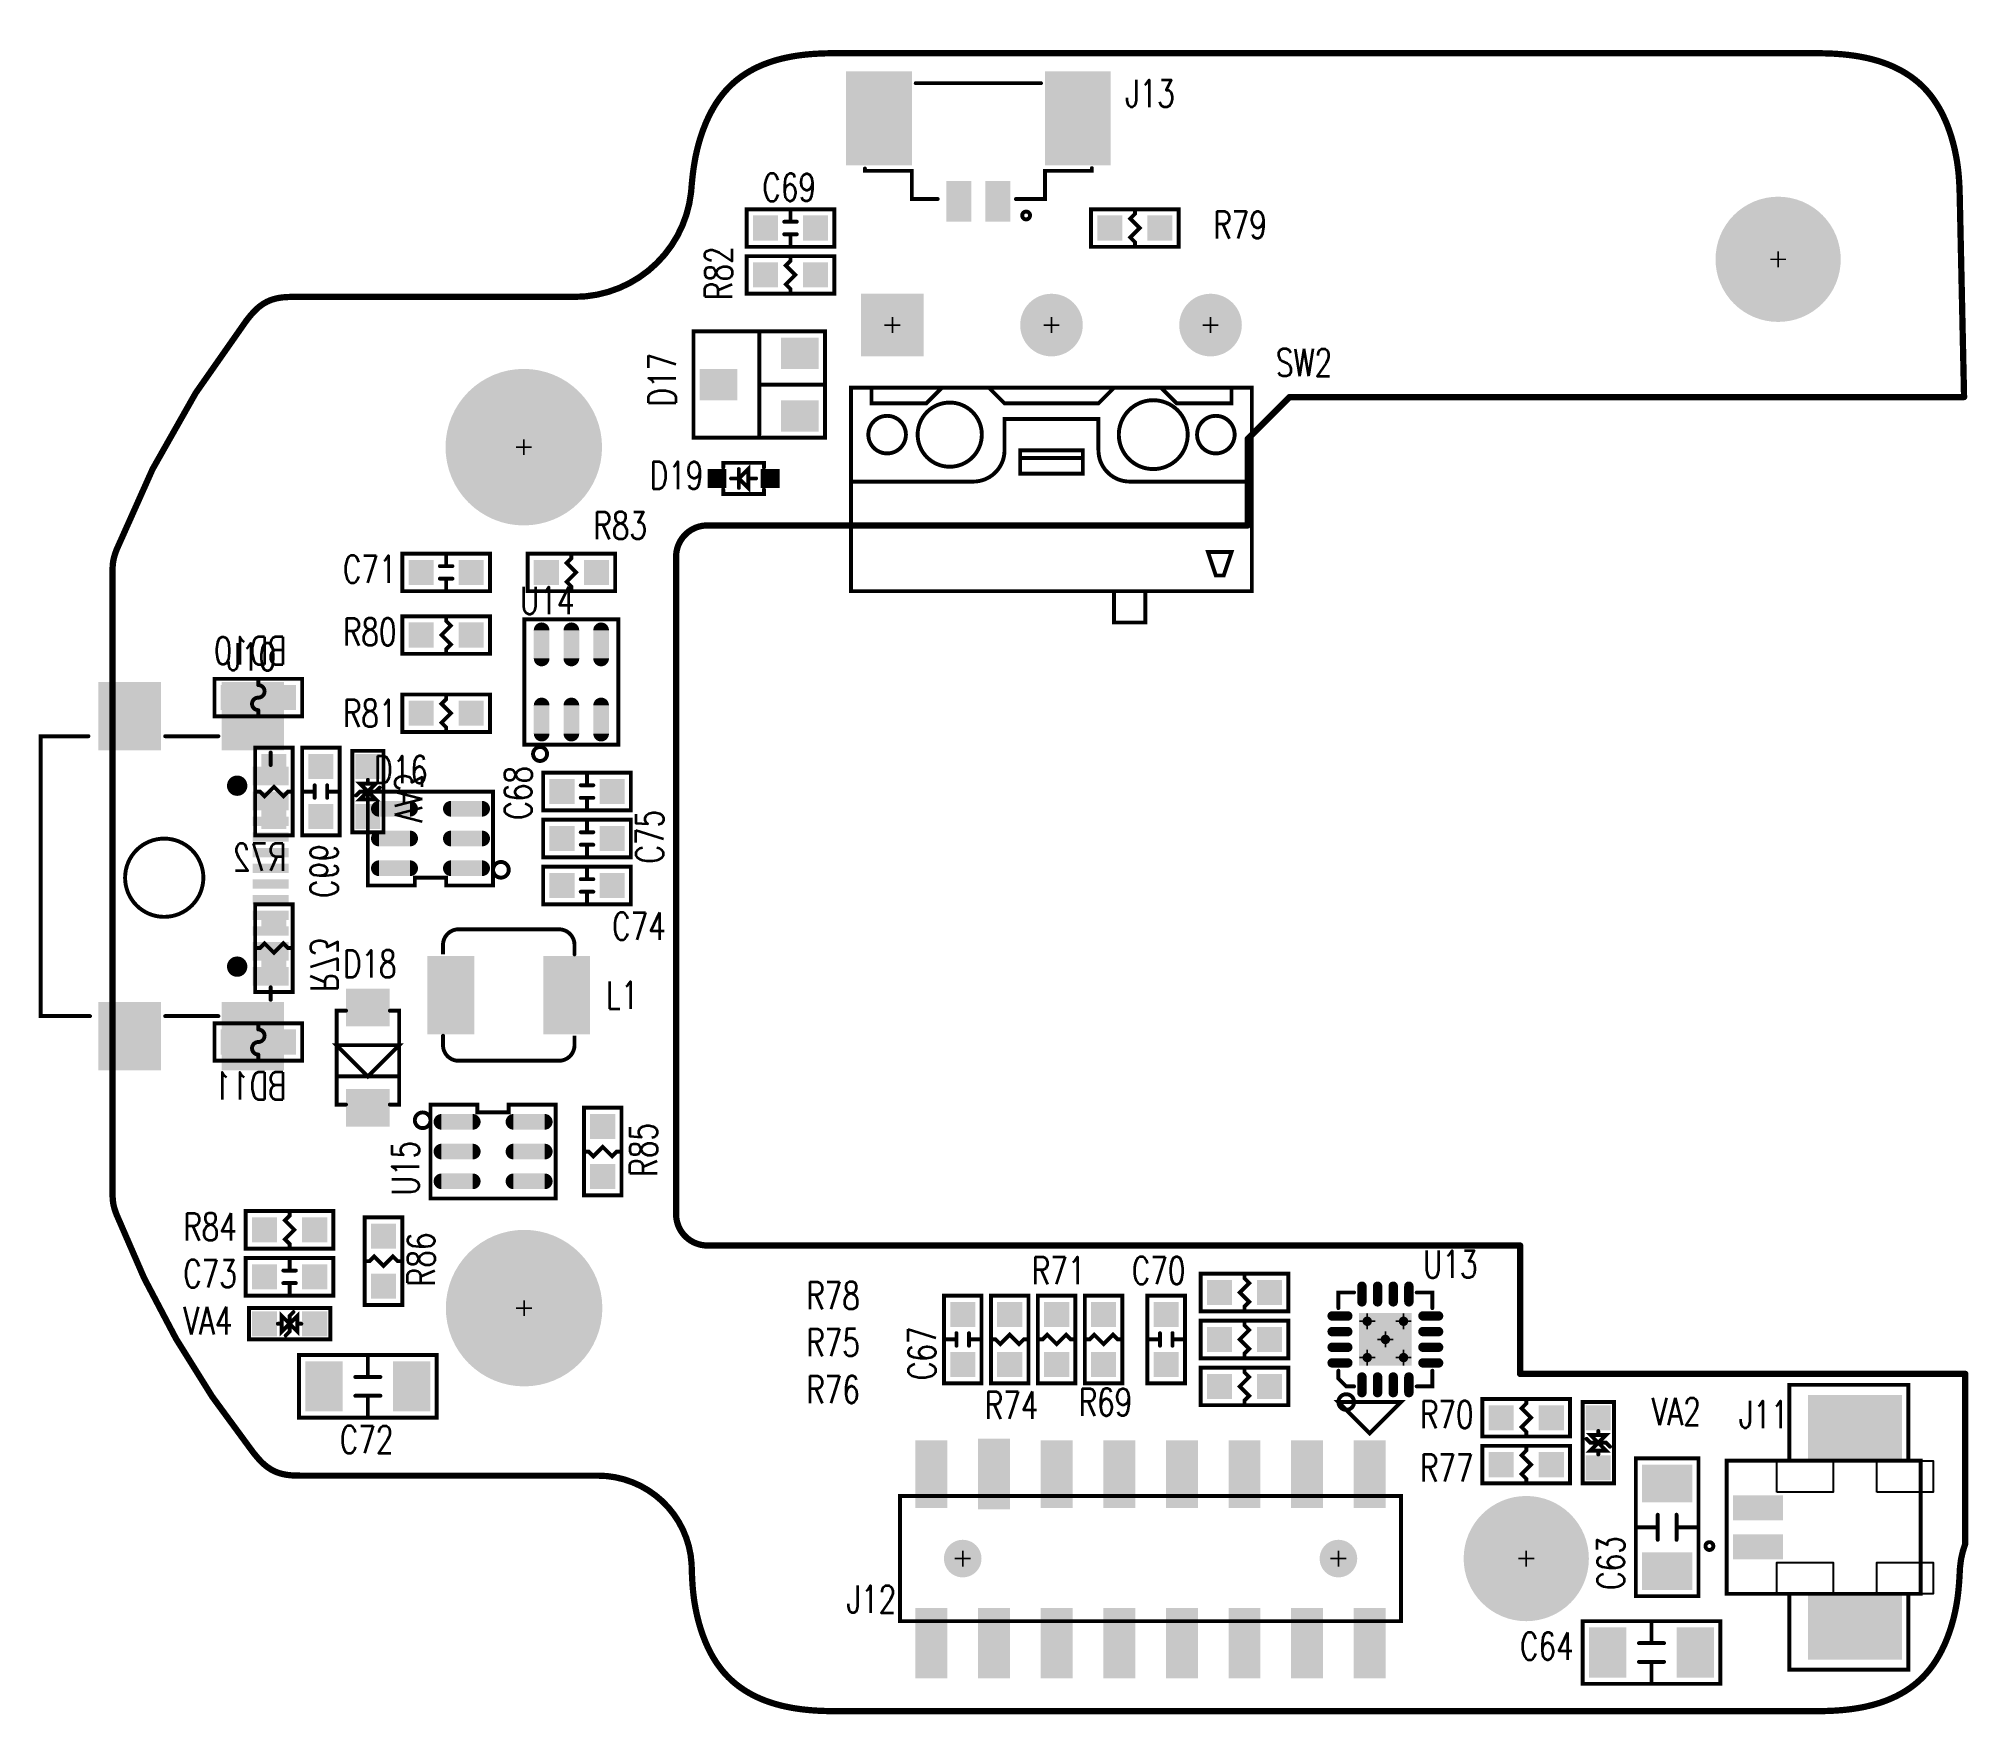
# Model space of a CAD drawing. Extents: x 161.5 to 223.1, y -5 to 48.5.
import ezdxf
from ezdxf.enums import TextEntityAlignment as Align

# ---------------------------------------------------------------- set-up
doc = ezdxf.new("R2010")
doc.units = 0
doc.header["$MEASUREMENT"] = 0
doc.linetypes.add('KEEPOUT_00011100$0', pattern=[2, 1, 1])
doc.layers.get('0').update_dxf_attribs({"linetype": 'CONTINUOUS'})
for name, color, linetype in [('2D_LINE_00', 136, 'CONTINUOUS'), ('DRIL_NPLTE_THRU_01', 4, 'CONTINUOUS'), ('DRIL_NPLTE_THRU_02', 176, 'CONTINUOUS'), ('DRIL_NPLTE_THRU_03', 216, 'CONTINUOUS'), ('DRIL_NPLTE_THRU_04', 16, 'CONTINUOUS'), ('DRIL_PLTE_THRU_01', 4, 'CONTINUOUS'), ('DRIL_PLTE_THRU_02', 176, 'CONTINUOUS'), ('DRIL_PLTE_THRU_03', 216, 'CONTINUOUS'), ('DRIL_PLTE_THRU_04', 16, 'CONTINUOUS'), ('DRIL_SYMBOL', 254, 'CONTINUOUS'), ('KEEPOUT_01', 150, 'CONTINUOUS'), ('PADS_BOT', 1, 'CONTINUOUS'), ('PADS_INNER', 136, 'CONTINUOUS'), ('PADS_TOP', 136, 'CONTINUOUS'), ('PART_BOT_2DLINE_00', 6, 'CONTINUOUS'), ('PART_BOT_2DLINE_01', 6, 'CONTINUOUS'), ('PART_NAME_01', 2, 'CONTINUOUS'), ('PART_NAME_04', 6, 'CONTINUOUS'), ('PART_TOP_2DLINE_00', 2, 'CONTINUOUS'), ('PART_TOP_2DLINE_01', 2, 'CONTINUOUS')]:
    doc.layers.add(name, color=color, linetype=linetype)
doc.styles.add('W0$125', font='simplex', dxfattribs={"width": 0.75})

# ---------------------------------------------------------------- blocks, each defined once
blk = doc.blocks.new('SMOOTH_0$2')
at = {"const_width": 0.1}
blk.add_lwpolyline([(-0.05, 0, 1), (0.05, 0, 1)], format="xyb", close=True, dxfattribs=at)
blk = doc.blocks.new('DRAWING_144')
at = {"layer": '2D_LINE_00', "const_width": 0.2}
for points in [[(-21.708, 48.086), (-21.72, 48.086), (-21.732, 48.086), (-21.744, 48.086), (-21.756, 48.086), (-21.768, 48.086), (-21.78, 48.086), (-21.792, 48.086), (-21.804, 48.086), (-21.816, 48.086), (-21.828, 48.086), (-21.84, 48.086), (-21.852, 48.086), (-21.864, 48.086), (-21.876, 48.086), (-21.888, 48.086), (-21.9, 48.086), (-21.912, 48.086), (-21.924, 48.086), (-21.936, 48.085), (-21.948, 48.085), (-21.96, 48.085), (-21.972, 48.085), (-21.984, 48.085), (-21.996, 48.085), (-22.008, 48.085), (-22.02, 48.085), (-22.032, 48.085), (-22.044, 48.085), (-22.056, 48.085), (-22.068, 48.084), (-22.08, 48.084), (-22.092, 48.084), (-22.104, 48.084), (-22.116, 48.084), (-22.128, 48.084), (-22.14, 48.084), (-22.152, 48.083), (-22.164, 48.083), (-22.176, 48.083), (-22.188, 48.083), (-22.2, 48.083), (-22.212, 48.083), (-22.224, 48.082), (-22.236, 48.082), (-22.248, 48.082), (-22.26, 48.082), (-22.272, 48.081), (-22.284, 48.081), (-22.296, 48.081), (-22.308, 48.081), (-22.32, 48.08), (-22.332, 48.08), (-22.344, 48.08), (-22.356, 48.08), (-22.368, 48.079), (-22.38, 48.079), (-22.392, 48.079), (-22.404, 48.078), (-22.416, 48.078), (-22.428, 48.077), (-22.44, 48.077), (-22.452, 48.077), (-22.464, 48.076), (-22.476, 48.076), (-22.488, 48.075), (-22.5, 48.075), (-22.512, 48.074), (-22.524, 48.074), (-22.536, 48.073), (-22.548, 48.073), (-22.56, 48.072), (-22.572, 48.072), (-22.584, 48.071), (-22.596, 48.071), (-22.608, 48.07), (-22.62, 48.069), (-22.632, 48.069), (-22.644, 48.068), (-22.656, 48.067), (-22.668, 48.067), (-22.68, 48.066), (-22.692, 48.065), (-22.704, 48.065), (-22.716, 48.064), (-22.728, 48.063), (-22.74, 48.062), (-22.752, 48.061), (-22.764, 48.061), (-22.776, 48.06), (-22.788, 48.059), (-22.8, 48.058), (-22.812, 48.057), (-22.824, 48.056), (-22.836, 48.055), (-22.848, 48.054), (-22.86, 48.053), (-22.872, 48.052), (-22.884, 48.051), (-22.896, 48.05), (-22.907, 48.049), (-22.919, 48.048), (-22.931, 48.047), (-22.943, 48.046), (-22.955, 48.045), (-22.967, 48.044), (-22.979, 48.043), (-22.991, 48.041), (-23.003, 48.04), (-23.015, 48.039), (-23.027, 48.038), (-23.039, 48.036), (-23.051, 48.035), (-23.063, 48.034), (-23.075, 48.032), (-23.087, 48.031), (-23.099, 48.03), (-23.111, 48.028), (-23.122, 48.027), (-23.134, 48.025), (-23.146, 48.024), (-23.158, 48.022), (-23.17, 48.021), (-23.182, 48.019), (-23.194, 48.018), (-23.206, 48.016), (-23.218, 48.015), (-23.23, 48.013), (-23.241, 48.011), (-23.253, 48.01), (-23.265, 48.008), (-23.277, 48.006), (-23.289, 48.004), (-23.301, 48.003), (-23.313, 48.001), (-23.325, 47.999), (-23.337, 47.997), (-23.348, 47.995), (-23.36, 47.993), (-23.372, 47.992), (-23.384, 47.99), (-23.396, 47.988), (-23.408, 47.986), (-23.419, 47.984), (-23.431, 47.982), (-23.443, 47.98), (-23.455, 47.977), (-23.467, 47.975), (-23.479, 47.973), (-23.49, 47.971), (-23.502, 47.969), (-23.514, 47.967), (-23.526, 47.964), (-23.538, 47.962), (-23.549, 47.96), (-23.561, 47.957), (-23.573, 47.955), (-23.585, 47.953), (-23.596, 47.95), (-23.608, 47.948), (-23.62, 47.945), (-23.632, 47.943), (-23.643, 47.94), (-23.655, 47.938), (-23.667, 47.935), (-23.679, 47.933), (-23.69, 47.93), (-23.702, 47.927), (-23.714, 47.925), (-23.726, 47.922), (-23.737, 47.919), (-23.749, 47.916), (-23.761, 47.914), (-23.772, 47.911), (-23.784, 47.908), (-23.796, 47.905), (-23.807, 47.902), (-23.819, 47.899), (-23.83, 47.896), (-23.842, 47.893), (-23.854, 47.89), (-23.865, 47.887), (-23.877, 47.884), (-23.889, 47.881), (-23.9, 47.878), (-23.912, 47.875), (-23.923, 47.871), (-23.935, 47.868), (-23.946, 47.865), (-23.958, 47.861), (-23.969, 47.858), (-23.981, 47.855), (-23.993, 47.851), (-24.004, 47.848), (-24.016, 47.844), (-24.027, 47.841), (-24.039, 47.837), (-24.05, 47.834), (-24.061, 47.83), (-24.073, 47.827), (-24.084, 47.823), (-24.096, 47.819), (-24.107, 47.815), (-24.119, 47.812), (-24.13, 47.808), (-24.141, 47.804), (-24.153, 47.8), (-24.164, 47.796), (-24.175, 47.792), (-24.187, 47.788), (-24.198, 47.784), (-24.209, 47.78), (-24.221, 47.776), (-24.232, 47.772), (-24.243, 47.768), (-24.255, 47.764), (-24.266, 47.76), (-24.277, 47.756), (-24.288, 47.751), (-24.3, 47.747), (-24.311, 47.743), (-24.322, 47.738), (-24.333, 47.734), (-24.344, 47.73), (-24.356, 47.725), (-24.367, 47.721), (-24.378, 47.716), (-24.389, 47.711), (-24.4, 47.707), (-24.411, 47.702), (-24.422, 47.698), (-24.433, 47.693), (-24.444, 47.688), (-24.455, 47.683), (-24.466, 47.679), (-24.477, 47.674), (-24.488, 47.669), (-24.499, 47.664), (-24.51, 47.659), (-24.521, 47.654), (-24.532, 47.649), (-24.543, 47.644), (-24.554, 47.639), (-24.565, 47.634), (-24.575, 47.628), (-24.586, 47.623), (-24.597, 47.618), (-24.608, 47.613), (-24.619, 47.607), (-24.629, 47.602), (-24.64, 47.597), (-24.651, 47.591), (-24.661, 47.586), (-24.672, 47.58), (-24.683, 47.575), (-24.693, 47.569), (-24.704, 47.563), (-24.715, 47.558), (-24.725, 47.552), (-24.736, 47.546), (-24.746, 47.541), (-24.757, 47.535), (-24.767, 47.529), (-24.778, 47.523), (-24.788, 47.517), (-24.799, 47.511), (-24.809, 47.505), (-24.82, 47.499), (-24.83, 47.493), (-24.84, 47.487), (-24.851, 47.481), (-24.861, 47.475), (-24.871, 47.468), (-24.881, 47.462), (-24.892, 47.456), (-24.902, 47.449), (-24.912, 47.443), (-24.922, 47.437), (-24.932, 47.43), (-24.942, 47.424), (-24.953, 47.417), (-24.963, 47.411), (-24.973, 47.404), (-24.983, 47.397), (-24.993, 47.391), (-25.003, 47.384), (-25.013, 47.377), (-25.023, 47.371), (-25.032, 47.364), (-25.042, 47.357), (-25.052, 47.35), (-25.062, 47.343), (-25.072, 47.336), (-25.081, 47.329), (-25.091, 47.322), (-25.101, 47.315), (-25.111, 47.308), (-25.12, 47.301), (-25.13, 47.293), (-25.139, 47.286), (-25.149, 47.279), (-25.158, 47.271), (-25.168, 47.264), (-25.177, 47.257), (-25.187, 47.249), (-25.196, 47.242), (-25.206, 47.234), (-25.215, 47.227), (-25.224, 47.219), (-25.234, 47.212), (-25.243, 47.204), (-25.252, 47.196), (-25.261, 47.189), (-25.271, 47.181), (-25.28, 47.173), (-25.289, 47.165), (-25.298, 47.157), (-25.307, 47.149), (-25.316, 47.141), (-25.325, 47.133), (-25.334, 47.125), (-25.343, 47.117), (-25.352, 47.109), (-25.36, 47.101), (-25.369, 47.093), (-25.378, 47.085), (-25.387, 47.076), (-25.396, 47.068), (-25.404, 47.06), (-25.413, 47.052), (-25.421, 47.043), (-25.43, 47.035), (-25.439, 47.026), (-25.447, 47.018), (-25.456, 47.009), (-25.464, 47.001), (-25.472, 46.992), (-25.481, 46.984), (-25.489, 46.975), (-25.497, 46.966), (-25.506, 46.957), (-25.514, 46.949), (-25.522, 46.94), (-25.53, 46.931), (-25.538, 46.922), (-25.547, 46.913), (-25.555, 46.904), (-25.563, 46.896), (-25.571, 46.887), (-25.579, 46.878), (-25.586, 46.869), (-25.594, 46.859), (-25.602, 46.85), (-25.61, 46.841), (-25.618, 46.832), (-25.626, 46.823), (-25.633, 46.814), (-25.641, 46.804), (-25.649, 46.795), (-25.656, 46.786), (-25.664, 46.777), (-25.671, 46.767), (-25.679, 46.758), (-25.686, 46.748), (-25.694, 46.739), (-25.701, 46.729), (-25.708, 46.72), (-25.716, 46.71), (-25.723, 46.701), (-25.73, 46.691), (-25.738, 46.682), (-25.745, 46.672), (-25.752, 46.662), (-25.759, 46.653), (-25.766, 46.643), (-25.773, 46.633), (-25.78, 46.624), (-25.787, 46.614), (-25.794, 46.604), (-25.801, 46.594), (-25.808, 46.584), (-25.815, 46.574), (-25.821, 46.565), (-25.828, 46.555), (-25.835, 46.545), (-25.842, 46.535), (-25.848, 46.525), (-25.855, 46.515), (-25.862, 46.505), (-25.868, 46.495), (-25.875, 46.484), (-25.881, 46.474), (-25.888, 46.464), (-25.894, 46.454), (-25.901, 46.444), (-25.907, 46.434), (-25.913, 46.424), (-25.92, 46.413), (-25.926, 46.403), (-25.932, 46.393), (-25.938, 46.383), (-25.944, 46.372), (-25.951, 46.362), (-25.957, 46.352), (-25.963, 46.341), (-25.969, 46.331), (-25.975, 46.32), (-25.981, 46.31), (-25.987, 46.3), (-25.993, 46.289), (-25.998, 46.279), (-26.004, 46.268), (-26.01, 46.258), (-26.016, 46.247), (-26.022, 46.237), (-26.027, 46.226), (-26.033, 46.215), (-26.039, 46.205), (-26.044, 46.194), (-26.05, 46.184), (-26.055, 46.173), (-26.061, 46.162), (-26.067, 46.152), (-26.072, 46.141), (-26.077, 46.13), (-26.083, 46.12), (-26.088, 46.109), (-26.094, 46.098), (-26.099, 46.087), (-26.104, 46.077), (-26.109, 46.066), (-26.115, 46.055), (-26.12, 46.044), (-26.125, 46.033), (-26.13, 46.022), (-26.135, 46.012), (-26.14, 46.001), (-26.145, 45.99), (-26.15, 45.979), (-26.155, 45.968), (-26.16, 45.957), (-26.165, 45.946), (-26.17, 45.935), (-26.175, 45.924), (-26.18, 45.913), (-26.185, 45.902), (-26.19, 45.891), (-26.194, 45.88), (-26.199, 45.869), (-26.204, 45.858), (-26.208, 45.847), (-26.213, 45.836), (-26.218, 45.825), (-26.222, 45.814), (-26.227, 45.803), (-26.231, 45.791), (-26.236, 45.78), (-26.24, 45.769), (-26.245, 45.758), (-26.249, 45.747), (-26.254, 45.736), (-26.258, 45.725), (-26.262, 45.713), (-26.267, 45.702), (-26.271, 45.691), (-26.275, 45.68), (-26.28, 45.668), (-26.284, 45.657), (-26.288, 45.646), (-26.292, 45.635), (-26.296, 45.623), (-26.3, 45.612), (-26.305, 45.601), (-26.309, 45.59), (-26.313, 45.578), (-26.317, 45.567), (-26.321, 45.556), (-26.325, 45.544), (-26.329, 45.533), (-26.332, 45.522), (-26.336, 45.51), (-26.34, 45.499), (-26.344, 45.488), (-26.348, 45.476), (-26.352, 45.465), (-26.355, 45.453), (-26.359, 45.442), (-26.363, 45.43), (-26.367, 45.419), (-26.37, 45.408), (-26.374, 45.396), (-26.377, 45.385), (-26.381, 45.373), (-26.385, 45.362), (-26.388, 45.35), (-26.392, 45.339), (-26.395, 45.327), (-26.399, 45.316), (-26.402, 45.304), (-26.406, 45.293), (-26.409, 45.281), (-26.412, 45.27), (-26.416, 45.258), (-26.419, 45.247), (-26.422, 45.235), (-26.426, 45.224), (-26.429, 45.212), (-26.432, 45.2), (-26.435, 45.189), (-26.438, 45.177), (-26.442, 45.166), (-26.445, 45.154), (-26.448, 45.142), (-26.451, 45.131), (-26.454, 45.119), (-26.457, 45.108), (-26.46, 45.096), (-26.463, 45.084), (-26.466, 45.073), (-26.469, 45.061), (-26.472, 45.049), (-26.475, 45.038), (-26.478, 45.026), (-26.48, 45.014), (-26.483, 45.003), (-26.486, 44.991), (-26.489, 44.979), (-26.492, 44.968), (-26.494, 44.956), (-26.497, 44.944), (-26.5, 44.933), (-26.502, 44.921), (-26.505, 44.909), (-26.508, 44.897), (-26.51, 44.886), (-26.513, 44.874), (-26.515, 44.862), (-26.518, 44.85), (-26.52, 44.839), (-26.523, 44.827), (-26.525, 44.815), (-26.528, 44.803), (-26.53, 44.792), (-26.532, 44.78), (-26.535, 44.768), (-26.537, 44.756), (-26.539, 44.745), (-26.542, 44.733), (-26.544, 44.721), (-26.546, 44.709), (-26.548, 44.697), (-26.551, 44.686), (-26.553, 44.674), (-26.555, 44.662), (-26.557, 44.65), (-26.559, 44.638), (-26.561, 44.626), (-26.563, 44.615), (-26.565, 44.603), (-26.567, 44.591), (-26.569, 44.579), (-26.571, 44.567), (-26.573, 44.555), (-26.575, 44.544), (-26.577, 44.532), (-26.579, 44.52), (-26.581, 44.508), (-26.583, 44.496), (-26.585, 44.484), (-26.587, 44.472), (-26.588, 44.461), (-26.59, 44.449), (-26.592, 44.437), (-26.594, 44.425), (-26.595, 44.413), (-26.597, 44.401), (-26.599, 44.389), (-26.601, 44.377), (-26.602, 44.365), (-26.604, 44.354), (-26.605, 44.342), (-26.607, 44.33), (-26.609, 44.318), (-26.61, 44.306), (-26.612, 44.294), (-26.613, 44.282), (-26.615, 44.27), (-26.616, 44.258), (-26.618, 44.246), (-26.619, 44.234), (-26.621, 44.223), (-26.622, 44.211), (-26.623, 44.199), (-26.625, 44.187), (-26.626, 44.175), (-26.628, 44.163), (-26.629, 44.151), (-26.63, 44.139), (-26.632, 44.127), (-26.633, 44.115), (-26.634, 44.103), (-26.635, 44.091), (-26.637, 44.079), (-26.638, 44.067), (-26.639, 44.056), (-26.64, 44.044), (-26.642, 44.032), (-26.643, 44.02), (-26.644, 44.008), (-26.645, 43.996), (-26.646, 43.984), (-26.648, 43.972), (-26.649, 43.96), (-26.65, 43.948), (-26.651, 43.936), (-26.652, 43.924), (-26.653, 43.912), (-26.654, 43.9), (-26.655, 43.888), (-26.657, 43.876), (-26.658, 43.864), (-26.659, 43.852), (-26.66, 43.84), (-26.661, 43.828), (-26.662, 43.816), (-26.663, 43.805), (-26.664, 43.793), (-26.665, 43.781), (-26.666, 43.769), (-26.667, 43.757), (-26.668, 43.745), (-26.669, 43.733), (-26.67, 43.721), (-26.671, 43.709), (-26.672, 43.697), (-26.673, 43.685), (-26.674, 43.673), (-26.675, 43.661), (-26.676, 43.649), (-26.677, 43.637)], [(8.856, 48.086), (-21.708, 48.086)], [(13.849, 43.353), (13.849, 43.366), (13.849, 43.378), (13.848, 43.391), (13.848, 43.403), (13.848, 43.416), (13.848, 43.428), (13.847, 43.441), (13.847, 43.454), (13.847, 43.466), (13.846, 43.479), (13.846, 43.491), (13.846, 43.504), (13.845, 43.516), (13.845, 43.529), (13.845, 43.541), (13.844, 43.554), (13.844, 43.566), (13.844, 43.579), (13.843, 43.591), (13.843, 43.604), (13.843, 43.616), (13.842, 43.629), (13.842, 43.642), (13.842, 43.654), (13.841, 43.667), (13.841, 43.679), (13.84, 43.692), (13.84, 43.704), (13.839, 43.717), (13.839, 43.729), (13.839, 43.742), (13.838, 43.754), (13.838, 43.767), (13.837, 43.779), (13.837, 43.792), (13.836, 43.804), (13.836, 43.817), (13.835, 43.829), (13.834, 43.842), (13.834, 43.855), (13.833, 43.867), (13.833, 43.88), (13.832, 43.892), (13.831, 43.905), (13.831, 43.917), (13.83, 43.93), (13.829, 43.942), (13.829, 43.955), (13.828, 43.967), (13.827, 43.98), (13.826, 43.992), (13.825, 44.005), (13.825, 44.017), (13.824, 44.03), (13.823, 44.042), (13.822, 44.055), (13.821, 44.067), (13.82, 44.08), (13.819, 44.092), (13.818, 44.105), (13.817, 44.117), (13.816, 44.13), (13.815, 44.142), (13.814, 44.155), (13.813, 44.167), (13.812, 44.18), (13.811, 44.192), (13.81, 44.205), (13.809, 44.217), (13.808, 44.23), (13.807, 44.242), (13.805, 44.255), (13.804, 44.267), (13.803, 44.28), (13.802, 44.292), (13.8, 44.305), (13.799, 44.317), (13.798, 44.33), (13.796, 44.342), (13.795, 44.354), (13.793, 44.367), (13.792, 44.379), (13.791, 44.392), (13.789, 44.404), (13.787, 44.417), (13.786, 44.429), (13.784, 44.442), (13.783, 44.454), (13.781, 44.467), (13.779, 44.479), (13.778, 44.491), (13.776, 44.504), (13.774, 44.516), (13.773, 44.529), (13.771, 44.541), (13.769, 44.553), (13.767, 44.566), (13.765, 44.578), (13.763, 44.591), (13.761, 44.603), (13.76, 44.615), (13.758, 44.628), (13.756, 44.64), (13.754, 44.653), (13.751, 44.665), (13.749, 44.677), (13.747, 44.69), (13.745, 44.702), (13.743, 44.714), (13.741, 44.727), (13.739, 44.739), (13.736, 44.751), (13.734, 44.764), (13.732, 44.776), (13.73, 44.788), (13.727, 44.801), (13.725, 44.813), (13.723, 44.825), (13.72, 44.838), (13.718, 44.85), (13.715, 44.862), (13.713, 44.875), (13.71, 44.887), (13.708, 44.899), (13.705, 44.911), (13.703, 44.924), (13.7, 44.936), (13.698, 44.948), (13.695, 44.961), (13.692, 44.973), (13.689, 44.985), (13.687, 44.997), (13.684, 45.01), (13.681, 45.022), (13.678, 45.034), (13.676, 45.046), (13.673, 45.058), (13.67, 45.071), (13.667, 45.083), (13.664, 45.095), (13.661, 45.107), (13.658, 45.119), (13.655, 45.132), (13.652, 45.144), (13.649, 45.156), (13.646, 45.168), (13.643, 45.18), (13.639, 45.192), (13.636, 45.204), (13.633, 45.217), (13.63, 45.229), (13.627, 45.241), (13.623, 45.253), (13.62, 45.265), (13.617, 45.277), (13.613, 45.289), (13.61, 45.301), (13.606, 45.313), (13.603, 45.325), (13.6, 45.337), (13.596, 45.349), (13.593, 45.361), (13.589, 45.373), (13.585, 45.385), (13.582, 45.398), (13.578, 45.41), (13.574, 45.422), (13.571, 45.433), (13.567, 45.445), (13.563, 45.457), (13.56, 45.469), (13.556, 45.481), (13.552, 45.493), (13.548, 45.505), (13.544, 45.517), (13.54, 45.529), (13.536, 45.541), (13.532, 45.553), (13.528, 45.565), (13.524, 45.577), (13.52, 45.588), (13.516, 45.6), (13.512, 45.612), (13.508, 45.624), (13.504, 45.636), (13.499, 45.648), (13.495, 45.659), (13.491, 45.671), (13.487, 45.683), (13.482, 45.695), (13.478, 45.707), (13.473, 45.718), (13.469, 45.73), (13.465, 45.742), (13.46, 45.753), (13.455, 45.765), (13.451, 45.777), (13.446, 45.789), (13.442, 45.8), (13.437, 45.812), (13.432, 45.823), (13.428, 45.835), (13.423, 45.847), (13.418, 45.858), (13.413, 45.87), (13.408, 45.881), (13.404, 45.893), (13.399, 45.905), (13.394, 45.916), (13.389, 45.928), (13.384, 45.939), (13.379, 45.951), (13.374, 45.962), (13.369, 45.974), (13.363, 45.985), (13.358, 45.996), (13.353, 46.008), (13.348, 46.019), (13.342, 46.031), (13.337, 46.042), (13.332, 46.053), (13.326, 46.065), (13.321, 46.076), (13.316, 46.087), (13.31, 46.099), (13.305, 46.11), (13.299, 46.121), (13.293, 46.132), (13.288, 46.144), (13.282, 46.155), (13.276, 46.166), (13.271, 46.177), (13.265, 46.188), (13.259, 46.199), (13.253, 46.21), (13.247, 46.222), (13.242, 46.233), (13.236, 46.244), (13.23, 46.255), (13.224, 46.266), (13.218, 46.277), (13.211, 46.288), (13.205, 46.299), (13.199, 46.309), (13.193, 46.32), (13.187, 46.331), (13.18, 46.342), (13.174, 46.353), (13.168, 46.364), (13.161, 46.375), (13.155, 46.385), (13.148, 46.396), (13.142, 46.407), (13.135, 46.418), (13.129, 46.428), (13.122, 46.439), (13.116, 46.45), (13.109, 46.46), (13.102, 46.471), (13.095, 46.481), (13.089, 46.492), (13.082, 46.502), (13.075, 46.513), (13.068, 46.523), (13.061, 46.534), (13.054, 46.544), (13.047, 46.555), (13.04, 46.565), (13.033, 46.575), (13.026, 46.586), (13.018, 46.596), (13.011, 46.606), (13.004, 46.616), (12.997, 46.627), (12.989, 46.637), (12.982, 46.647), (12.974, 46.657), (12.967, 46.667), (12.959, 46.677), (12.952, 46.687), (12.944, 46.697), (12.937, 46.707), (12.929, 46.717), (12.921, 46.727), (12.914, 46.737), (12.906, 46.747), (12.898, 46.756), (12.89, 46.766), (12.882, 46.776), (12.874, 46.786), (12.866, 46.795), (12.858, 46.805), (12.85, 46.815), (12.842, 46.824), (12.834, 46.834), (12.826, 46.843), (12.818, 46.853), (12.809, 46.862), (12.801, 46.872), (12.793, 46.881), (12.784, 46.89), (12.776, 46.9), (12.767, 46.909), (12.759, 46.918), (12.75, 46.927), (12.742, 46.937), (12.733, 46.946), (12.725, 46.955), (12.716, 46.964), (12.707, 46.973), (12.698, 46.982), (12.69, 46.991), (12.681, 47), (12.672, 47.009), (12.663, 47.017), (12.654, 47.026), (12.645, 47.035), (12.636, 47.044), (12.627, 47.052), (12.618, 47.061), (12.609, 47.07), (12.6, 47.078), (12.59, 47.087), (12.581, 47.095), (12.572, 47.104), (12.563, 47.112), (12.553, 47.121), (12.544, 47.129), (12.534, 47.137), (12.525, 47.145), (12.515, 47.154), (12.506, 47.162), (12.496, 47.17), (12.487, 47.178), (12.477, 47.186), (12.468, 47.194), (12.458, 47.202), (12.448, 47.21), (12.438, 47.218), (12.429, 47.226), (12.419, 47.234), (12.409, 47.241), (12.399, 47.249), (12.389, 47.257), (12.379, 47.264), (12.369, 47.272), (12.359, 47.28), (12.349, 47.287), (12.339, 47.295), (12.329, 47.302), (12.319, 47.309), (12.309, 47.317), (12.298, 47.324), (12.288, 47.331), (12.278, 47.339), (12.268, 47.346), (12.257, 47.353), (12.247, 47.36), (12.237, 47.367), (12.226, 47.374), (12.216, 47.381), (12.205, 47.388), (12.195, 47.395), (12.184, 47.402), (12.174, 47.409), (12.163, 47.415), (12.153, 47.422), (12.142, 47.429), (12.131, 47.436), (12.121, 47.442), (12.11, 47.449), (12.099, 47.455), (12.089, 47.462), (12.078, 47.468), (12.067, 47.475), (12.056, 47.481), (12.045, 47.487), (12.035, 47.494), (12.024, 47.5), (12.013, 47.506), (12.002, 47.512), (11.991, 47.519), (11.98, 47.525), (11.969, 47.531), (11.958, 47.537), (11.947, 47.543), (11.936, 47.549), (11.925, 47.554), (11.914, 47.56), (11.903, 47.566), (11.892, 47.572), (11.88, 47.578), (11.869, 47.583), (11.858, 47.589), (11.847, 47.595), (11.836, 47.6), (11.824, 47.606), (11.813, 47.611), (11.802, 47.617), (11.79, 47.622), (11.779, 47.627), (11.768, 47.633), (11.756, 47.638), (11.745, 47.643), (11.734, 47.649), (11.722, 47.654), (11.711, 47.659), (11.699, 47.664), (11.688, 47.669), (11.676, 47.674), (11.665, 47.679), (11.653, 47.684), (11.642, 47.689), (11.63, 47.694), (11.619, 47.699), (11.607, 47.703), (11.595, 47.708), (11.584, 47.713), (11.572, 47.718), (11.56, 47.722), (11.549, 47.727), (11.537, 47.731), (11.525, 47.736), (11.514, 47.741), (11.502, 47.745), (11.49, 47.749), (11.479, 47.754), (11.467, 47.758), (11.455, 47.762), (11.443, 47.767), (11.431, 47.771), (11.42, 47.775), (11.408, 47.779), (11.396, 47.784), (11.384, 47.788), (11.372, 47.792), (11.36, 47.796), (11.348, 47.8), (11.337, 47.804), (11.325, 47.808), (11.313, 47.812), (11.301, 47.815), (11.289, 47.819), (11.277, 47.823), (11.265, 47.827), (11.253, 47.831), (11.241, 47.834), (11.229, 47.838), (11.217, 47.842), (11.205, 47.845), (11.193, 47.849), (11.181, 47.852), (11.169, 47.856), (11.157, 47.859), (11.145, 47.863), (11.133, 47.866), (11.121, 47.869), (11.109, 47.873), (11.096, 47.876), (11.084, 47.879), (11.072, 47.882), (11.06, 47.886), (11.048, 47.889), (11.036, 47.892), (11.024, 47.895), (11.012, 47.898), (10.999, 47.901), (10.987, 47.904), (10.975, 47.907), (10.963, 47.91), (10.951, 47.913), (10.938, 47.916), (10.926, 47.919), (10.914, 47.922), (10.902, 47.924), (10.89, 47.927), (10.877, 47.93), (10.865, 47.933), (10.853, 47.935), (10.841, 47.938), (10.828, 47.941), (10.816, 47.943), (10.804, 47.946), (10.791, 47.948), (10.779, 47.951), (10.767, 47.953), (10.755, 47.956), (10.742, 47.958), (10.73, 47.96), (10.718, 47.963), (10.705, 47.965), (10.693, 47.967), (10.681, 47.97), (10.668, 47.972), (10.656, 47.974), (10.644, 47.976), (10.631, 47.979), (10.619, 47.981), (10.607, 47.983), (10.594, 47.985), (10.582, 47.987), (10.569, 47.989), (10.557, 47.991), (10.545, 47.993), (10.532, 47.995), (10.52, 47.997), (10.507, 47.999), (10.495, 48.001), (10.483, 48.002), (10.47, 48.004), (10.458, 48.006), (10.445, 48.008), (10.433, 48.009), (10.421, 48.011), (10.408, 48.013), (10.396, 48.015), (10.383, 48.016), (10.371, 48.018), (10.358, 48.019), (10.346, 48.021), (10.334, 48.023), (10.321, 48.024), (10.309, 48.026), (10.296, 48.027), (10.284, 48.029), (10.271, 48.03), (10.259, 48.031), (10.246, 48.033), (10.234, 48.034), (10.221, 48.036), (10.209, 48.037), (10.196, 48.038), (10.184, 48.04), (10.172, 48.041), (10.159, 48.042), (10.147, 48.043), (10.134, 48.044), (10.122, 48.046), (10.109, 48.047), (10.097, 48.048), (10.084, 48.049), (10.072, 48.05), (10.059, 48.051), (10.047, 48.052), (10.034, 48.053), (10.022, 48.054), (10.009, 48.055), (9.997, 48.056), (9.984, 48.057), (9.972, 48.058), (9.959, 48.059), (9.947, 48.06), (9.934, 48.061), (9.922, 48.062), (9.909, 48.063), (9.897, 48.063), (9.884, 48.064), (9.872, 48.065), (9.859, 48.066), (9.847, 48.066), (9.834, 48.067), (9.821, 48.068), (9.809, 48.068), (9.796, 48.069), (9.784, 48.07), (9.771, 48.07), (9.759, 48.071), (9.746, 48.071), (9.734, 48.072), (9.721, 48.073), (9.709, 48.073), (9.696, 48.074), (9.684, 48.074), (9.671, 48.075), (9.659, 48.075), (9.646, 48.076), (9.634, 48.076), (9.621, 48.076), (9.609, 48.077), (9.596, 48.077), (9.583, 48.078), (9.571, 48.078), (9.558, 48.078), (9.546, 48.079), (9.533, 48.079), (9.521, 48.079), (9.508, 48.08), (9.496, 48.08), (9.483, 48.08), (9.471, 48.08), (9.458, 48.081), (9.446, 48.081), (9.433, 48.081), (9.421, 48.082), (9.408, 48.082), (9.395, 48.082), (9.383, 48.082), (9.37, 48.082), (9.358, 48.083), (9.345, 48.083), (9.333, 48.083), (9.32, 48.083), (9.308, 48.083), (9.295, 48.084), (9.283, 48.084), (9.27, 48.084), (9.258, 48.084), (9.245, 48.084), (9.232, 48.084), (9.22, 48.084), (9.207, 48.084), (9.195, 48.085), (9.182, 48.085), (9.17, 48.085), (9.157, 48.085), (9.145, 48.085), (9.132, 48.085), (9.12, 48.085), (9.107, 48.085), (9.095, 48.085), (9.082, 48.085), (9.07, 48.086), (9.057, 48.086), (9.044, 48.086), (9.032, 48.086), (9.019, 48.086), (9.007, 48.086), (8.994, 48.086), (8.982, 48.086), (8.969, 48.086), (8.957, 48.086), (8.944, 48.086), (8.932, 48.086), (8.919, 48.086), (8.907, 48.086), (8.894, 48.086), (8.881, 48.086), (8.869, 48.086), (8.856, 48.086)], [(13.849, 43.353), (13.984, 37.1)], [(-39.312, 40.3), (-39.321, 40.3), (-39.329, 40.3), (-39.337, 40.3), (-39.346, 40.3), (-39.354, 40.3), (-39.362, 40.3), (-39.371, 40.3), (-39.379, 40.3), (-39.387, 40.299), (-39.395, 40.299), (-39.404, 40.299), (-39.412, 40.299), (-39.42, 40.299), (-39.429, 40.299), (-39.437, 40.299), (-39.445, 40.299), (-39.454, 40.299), (-39.462, 40.298), (-39.47, 40.298), (-39.479, 40.298), (-39.487, 40.298), (-39.495, 40.298), (-39.503, 40.297), (-39.512, 40.297), (-39.52, 40.297), (-39.528, 40.297), (-39.537, 40.296), (-39.545, 40.296), (-39.553, 40.296), (-39.561, 40.295), (-39.57, 40.295), (-39.578, 40.295), (-39.586, 40.294), (-39.595, 40.294), (-39.603, 40.293), (-39.611, 40.293), (-39.619, 40.292), (-39.628, 40.292), (-39.636, 40.291), (-39.644, 40.291), (-39.653, 40.29), (-39.661, 40.289), (-39.669, 40.289), (-39.677, 40.288), (-39.686, 40.287), (-39.694, 40.286), (-39.702, 40.286), (-39.71, 40.285), (-39.719, 40.284), (-39.727, 40.283), (-39.735, 40.282), (-39.743, 40.281), (-39.752, 40.28), (-39.76, 40.279), (-39.768, 40.278), (-39.776, 40.277), (-39.785, 40.276), (-39.793, 40.274), (-39.801, 40.273), (-39.809, 40.272), (-39.818, 40.271), (-39.826, 40.269), (-39.834, 40.268), (-39.842, 40.266), (-39.85, 40.265), (-39.859, 40.263), (-39.867, 40.262), (-39.875, 40.26), (-39.883, 40.259), (-39.891, 40.257), (-39.9, 40.255), (-39.908, 40.253), (-39.916, 40.252), (-39.924, 40.25), (-39.932, 40.248), (-39.94, 40.246), (-39.948, 40.244), (-39.956, 40.242), (-39.964, 40.24), (-39.973, 40.238), (-39.981, 40.235), (-39.989, 40.233), (-39.997, 40.231), (-40.005, 40.229), (-40.013, 40.226), (-40.021, 40.224), (-40.029, 40.222), (-40.037, 40.219), (-40.045, 40.217), (-40.052, 40.214), (-40.06, 40.211), (-40.068, 40.209), (-40.076, 40.206), (-40.084, 40.203), (-40.092, 40.2), (-40.1, 40.197), (-40.107, 40.195), (-40.115, 40.192), (-40.123, 40.189), (-40.131, 40.186), (-40.138, 40.182), (-40.146, 40.179), (-40.154, 40.176), (-40.161, 40.173), (-40.169, 40.17), (-40.177, 40.166), (-40.184, 40.163), (-40.192, 40.159), (-40.199, 40.156), (-40.207, 40.152), (-40.214, 40.149), (-40.222, 40.145), (-40.229, 40.141), (-40.237, 40.137), (-40.244, 40.134), (-40.251, 40.13), (-40.259, 40.126), (-40.266, 40.122), (-40.273, 40.118), (-40.281, 40.114), (-40.288, 40.11), (-40.295, 40.106), (-40.302, 40.101), (-40.309, 40.097), (-40.317, 40.093), (-40.324, 40.088), (-40.331, 40.084), (-40.338, 40.08), (-40.345, 40.075), (-40.352, 40.071), (-40.359, 40.066), (-40.366, 40.061), (-40.373, 40.057), (-40.379, 40.052), (-40.386, 40.047), (-40.393, 40.043), (-40.4, 40.038), (-40.407, 40.033), (-40.414, 40.028), (-40.42, 40.023), (-40.427, 40.018), (-40.434, 40.013), (-40.44, 40.008), (-40.447, 40.003), (-40.453, 39.998), (-40.46, 39.993), (-40.467, 39.987), (-40.473, 39.982), (-40.48, 39.977), (-40.486, 39.972), (-40.492, 39.966), (-40.499, 39.961), (-40.505, 39.956), (-40.511, 39.95), (-40.518, 39.945), (-40.524, 39.939), (-40.53, 39.934), (-40.537, 39.928), (-40.543, 39.923), (-40.549, 39.917), (-40.555, 39.911), (-40.561, 39.906), (-40.567, 39.9), (-40.573, 39.894), (-40.579, 39.888), (-40.585, 39.883), (-40.591, 39.877), (-40.597, 39.871), (-40.603, 39.865), (-40.609, 39.859), (-40.615, 39.853), (-40.621, 39.847), (-40.626, 39.842), (-40.632, 39.836), (-40.638, 39.83), (-40.644, 39.824), (-40.649, 39.817), (-40.655, 39.811), (-40.661, 39.805), (-40.666, 39.799), (-40.672, 39.793), (-40.677, 39.787), (-40.683, 39.781), (-40.689, 39.775), (-40.694, 39.768), (-40.7, 39.762), (-40.705, 39.756), (-40.711, 39.75), (-40.716, 39.744), (-40.721, 39.737), (-40.727, 39.731), (-40.732, 39.725), (-40.738, 39.718), (-40.743, 39.712), (-40.748, 39.706), (-40.754, 39.699), (-40.759, 39.693), (-40.764, 39.687), (-40.769, 39.68), (-40.775, 39.674), (-40.78, 39.667), (-40.785, 39.661), (-40.791, 39.654), (-40.796, 39.648), (-40.801, 39.642), (-40.806, 39.635), (-40.811, 39.629), (-40.817, 39.622), (-40.822, 39.616), (-40.827, 39.609), (-40.832, 39.603), (-40.837, 39.596), (-40.842, 39.59), (-40.848, 39.583), (-40.853, 39.577), (-40.858, 39.57), (-40.863, 39.564), (-40.868, 39.557), (-40.873, 39.55), (-40.878, 39.544), (-40.884, 39.537), (-40.889, 39.531), (-40.894, 39.524)], [(-39.312, 40.3), (-30.405, 40.3)], [(-7.56, 37.1), (-8.897, 35.763)], [(13.984, 37.1), (-7.56, 37.1)], [(-8.897, 35.763), (-8.897, 33)], [(-26.155, 33), (-8.897, 33)], [(-45.018, 32.243), (-45.02, 32.239), (-45.021, 32.235), (-45.023, 32.232), (-45.024, 32.228), (-45.025, 32.224), (-45.027, 32.221), (-45.028, 32.217), (-45.029, 32.213), (-45.031, 32.21), (-45.032, 32.206), (-45.034, 32.203), (-45.035, 32.199), (-45.036, 32.195), (-45.038, 32.192), (-45.039, 32.188), (-45.04, 32.184), (-45.042, 32.181), (-45.043, 32.177), (-45.044, 32.173), (-45.046, 32.17), (-45.047, 32.166), (-45.049, 32.162), (-45.05, 32.159), (-45.051, 32.155), (-45.053, 32.151), (-45.054, 32.148), (-45.055, 32.144), (-45.057, 32.14), (-45.058, 32.137), (-45.059, 32.133), (-45.06, 32.129), (-45.062, 32.126), (-45.063, 32.122), (-45.064, 32.118), (-45.066, 32.115), (-45.067, 32.111), (-45.068, 32.107), (-45.07, 32.103), (-45.071, 32.1), (-45.072, 32.096), (-45.073, 32.092), (-45.075, 32.089), (-45.076, 32.085), (-45.077, 32.081), (-45.078, 32.078), (-45.08, 32.074), (-45.081, 32.07), (-45.082, 32.066), (-45.083, 32.063), (-45.084, 32.059), (-45.086, 32.055), (-45.087, 32.052), (-45.088, 32.048), (-45.089, 32.044), (-45.09, 32.04), (-45.091, 32.037), (-45.092, 32.033), (-45.094, 32.029), (-45.095, 32.026), (-45.096, 32.022), (-45.097, 32.018), (-45.098, 32.014), (-45.099, 32.011), (-45.1, 32.007), (-45.101, 32.003), (-45.102, 31.999), (-45.103, 31.996), (-45.104, 31.992), (-45.105, 31.988), (-45.106, 31.984), (-45.107, 31.98), (-45.108, 31.977), (-45.109, 31.973), (-45.11, 31.969), (-45.111, 31.965), (-45.112, 31.962), (-45.113, 31.958), (-45.114, 31.954), (-45.115, 31.95), (-45.116, 31.946), (-45.117, 31.943), (-45.118, 31.939), (-45.118, 31.935), (-45.119, 31.931), (-45.12, 31.927), (-45.121, 31.924), (-45.122, 31.92), (-45.123, 31.916), (-45.123, 31.912), (-45.124, 31.908), (-45.125, 31.904), (-45.126, 31.901), (-45.127, 31.897), (-45.127, 31.893), (-45.128, 31.889), (-45.129, 31.885), (-45.129, 31.881), (-45.13, 31.878), (-45.131, 31.874), (-45.132, 31.87), (-45.132, 31.866), (-45.133, 31.862), (-45.134, 31.858), (-45.134, 31.854), (-45.135, 31.851), (-45.135, 31.847), (-45.136, 31.843), (-45.137, 31.839), (-45.137, 31.835), (-45.138, 31.831), (-45.138, 31.827), (-45.139, 31.824), (-45.139, 31.82), (-45.14, 31.816), (-45.14, 31.812), (-45.141, 31.808), (-45.141, 31.804), (-45.142, 31.8), (-45.142, 31.796), (-45.143, 31.793), (-45.143, 31.789), (-45.144, 31.785), (-45.144, 31.781), (-45.145, 31.777), (-45.145, 31.773), (-45.145, 31.769), (-45.146, 31.765), (-45.146, 31.762), (-45.146, 31.758), (-45.147, 31.754), (-45.147, 31.75), (-45.147, 31.746), (-45.148, 31.742), (-45.148, 31.738), (-45.148, 31.734), (-45.149, 31.73), (-45.149, 31.727), (-45.149, 31.723), (-45.149, 31.719), (-45.15, 31.715), (-45.15, 31.711), (-45.15, 31.707), (-45.15, 31.703), (-45.151, 31.699), (-45.151, 31.695), (-45.151, 31.692), (-45.151, 31.688), (-45.151, 31.684), (-45.152, 31.68), (-45.152, 31.676), (-45.152, 31.672), (-45.152, 31.668), (-45.152, 31.664), (-45.152, 31.66), (-45.153, 31.656), (-45.153, 31.653), (-45.153, 31.649), (-45.153, 31.645), (-45.153, 31.641), (-45.153, 31.637), (-45.153, 31.633), (-45.153, 31.629), (-45.154, 31.625), (-45.154, 31.621), (-45.154, 31.617), (-45.154, 31.614), (-45.154, 31.61), (-45.154, 31.606), (-45.154, 31.602), (-45.154, 31.598), (-45.154, 31.594), (-45.154, 31.59), (-45.154, 31.586), (-45.154, 31.582), (-45.154, 31.578), (-45.154, 31.575), (-45.155, 31.571), (-45.155, 31.567), (-45.155, 31.563), (-45.155, 31.559), (-45.155, 31.555), (-45.155, 31.551), (-45.155, 31.547), (-45.155, 31.543), (-45.155, 31.539), (-45.155, 31.535), (-45.155, 31.532), (-45.155, 31.528), (-45.155, 31.524), (-45.155, 31.52), (-45.155, 31.516)], [(-27.155, 11), (-27.155, 32)], [(-45.155, 11.693), (-45.155, 31.516)], [(-45.155, 11.693), (-45.155, 11.689), (-45.155, 11.686), (-45.155, 11.682), (-45.155, 11.678), (-45.155, 11.674), (-45.155, 11.67), (-45.155, 11.666), (-45.155, 11.662), (-45.155, 11.658), (-45.155, 11.654), (-45.155, 11.65), (-45.155, 11.647), (-45.155, 11.643), (-45.154, 11.639), (-45.154, 11.635), (-45.154, 11.631), (-45.154, 11.627), (-45.154, 11.623), (-45.154, 11.619), (-45.154, 11.615), (-45.154, 11.611), (-45.154, 11.607), (-45.154, 11.604), (-45.154, 11.6), (-45.154, 11.596), (-45.154, 11.592), (-45.154, 11.588), (-45.153, 11.584), (-45.153, 11.58), (-45.153, 11.576), (-45.153, 11.572), (-45.153, 11.568), (-45.153, 11.565), (-45.153, 11.561), (-45.153, 11.557), (-45.152, 11.553), (-45.152, 11.549), (-45.152, 11.545), (-45.152, 11.541), (-45.152, 11.537), (-45.152, 11.533), (-45.151, 11.529), (-45.151, 11.526), (-45.151, 11.522), (-45.151, 11.518), (-45.151, 11.514), (-45.15, 11.51), (-45.15, 11.506), (-45.15, 11.502), (-45.15, 11.498), (-45.15, 11.494), (-45.149, 11.491), (-45.149, 11.487), (-45.149, 11.483), (-45.148, 11.479), (-45.148, 11.475), (-45.148, 11.471), (-45.148, 11.467), (-45.147, 11.463), (-45.147, 11.459), (-45.147, 11.456), (-45.146, 11.452), (-45.146, 11.448), (-45.146, 11.444), (-45.145, 11.44), (-45.145, 11.436), (-45.144, 11.432), (-45.144, 11.428), (-45.144, 11.424), (-45.143, 11.421), (-45.143, 11.417), (-45.142, 11.413), (-45.142, 11.409), (-45.141, 11.405), (-45.141, 11.401), (-45.14, 11.397), (-45.14, 11.393), (-45.139, 11.39), (-45.139, 11.386), (-45.138, 11.382), (-45.138, 11.378), (-45.137, 11.374), (-45.137, 11.37), (-45.136, 11.366), (-45.135, 11.363), (-45.135, 11.359), (-45.134, 11.355), (-45.133, 11.351), (-45.133, 11.347), (-45.132, 11.343), (-45.132, 11.339), (-45.131, 11.336), (-45.13, 11.332), (-45.129, 11.328), (-45.129, 11.324), (-45.128, 11.32), (-45.127, 11.316), (-45.127, 11.313), (-45.126, 11.309), (-45.125, 11.305), (-45.124, 11.301), (-45.123, 11.297), (-45.123, 11.293), (-45.122, 11.29), (-45.121, 11.286), (-45.12, 11.282), (-45.119, 11.278), (-45.119, 11.274), (-45.118, 11.271), (-45.117, 11.267), (-45.116, 11.263), (-45.115, 11.259), (-45.114, 11.255), (-45.113, 11.252), (-45.112, 11.248), (-45.111, 11.244), (-45.11, 11.24), (-45.109, 11.236), (-45.108, 11.233), (-45.107, 11.229), (-45.106, 11.225), (-45.105, 11.221), (-45.104, 11.217), (-45.103, 11.214), (-45.102, 11.21), (-45.101, 11.206), (-45.1, 11.202), (-45.099, 11.199), (-45.098, 11.195), (-45.097, 11.191), (-45.096, 11.187), (-45.095, 11.184), (-45.094, 11.18), (-45.093, 11.176), (-45.091, 11.173), (-45.09, 11.169), (-45.089, 11.165), (-45.088, 11.161), (-45.087, 11.158), (-45.086, 11.154), (-45.084, 11.15), (-45.083, 11.147), (-45.082, 11.143), (-45.081, 11.139), (-45.08, 11.135), (-45.078, 11.132), (-45.077, 11.128), (-45.076, 11.124), (-45.075, 11.121), (-45.073, 11.117), (-45.072, 11.113), (-45.071, 11.11), (-45.07, 11.106), (-45.068, 11.102), (-45.067, 11.098), (-45.066, 11.095), (-45.065, 11.091), (-45.063, 11.087), (-45.062, 11.084), (-45.061, 11.08), (-45.059, 11.076), (-45.058, 11.073), (-45.057, 11.069), (-45.055, 11.065), (-45.054, 11.062), (-45.053, 11.058), (-45.051, 11.054), (-45.05, 11.051), (-45.049, 11.047), (-45.047, 11.043), (-45.046, 11.04), (-45.045, 11.036), (-45.043, 11.032), (-45.042, 11.029), (-45.04, 11.025), (-45.039, 11.021), (-45.038, 11.018), (-45.036, 11.014), (-45.035, 11.01), (-45.034, 11.007), (-45.032, 11.003), (-45.031, 10.999), (-45.029, 10.996), (-45.028, 10.992), (-45.027, 10.988), (-45.025, 10.985), (-45.024, 10.981), (-45.023, 10.978), (-45.021, 10.974), (-45.02, 10.97), (-45.018, 10.967)], [(-0.196, 10), (-26.155, 10)], [(-0.196, 10), (-0.196, 5.9)], [(-0.196, 5.9), (14.022, 5.9)], [(14.022, 0.47), (14.022, 5.9)], [(-40.675, 3.406), (-40.67, 3.399), (-40.665, 3.393), (-40.66, 3.387), (-40.654, 3.38), (-40.649, 3.374), (-40.644, 3.367), (-40.639, 3.361), (-40.634, 3.355), (-40.629, 3.348), (-40.623, 3.342), (-40.618, 3.336), (-40.613, 3.329), (-40.608, 3.323), (-40.603, 3.317), (-40.598, 3.31), (-40.592, 3.304), (-40.587, 3.298), (-40.582, 3.291), (-40.577, 3.285), (-40.572, 3.279), (-40.566, 3.272), (-40.561, 3.266), (-40.556, 3.26), (-40.55, 3.254), (-40.545, 3.247), (-40.54, 3.241), (-40.535, 3.235), (-40.529, 3.229), (-40.524, 3.222), (-40.519, 3.216), (-40.513, 3.21), (-40.508, 3.204), (-40.502, 3.198), (-40.497, 3.192), (-40.491, 3.186), (-40.486, 3.179), (-40.481, 3.173), (-40.475, 3.167), (-40.47, 3.161), (-40.464, 3.155), (-40.458, 3.149), (-40.453, 3.143), (-40.447, 3.137), (-40.442, 3.131), (-40.436, 3.125), (-40.43, 3.119), (-40.425, 3.114), (-40.419, 3.108), (-40.413, 3.102), (-40.408, 3.096), (-40.402, 3.09), (-40.396, 3.084), (-40.39, 3.079), (-40.384, 3.073), (-40.378, 3.067), (-40.372, 3.061), (-40.367, 3.056), (-40.361, 3.05), (-40.355, 3.045), (-40.349, 3.039), (-40.343, 3.033), (-40.336, 3.028), (-40.33, 3.022), (-40.324, 3.017), (-40.318, 3.011), (-40.312, 3.006), (-40.306, 3.001), (-40.299, 2.995), (-40.293, 2.99), (-40.287, 2.985), (-40.28, 2.979), (-40.274, 2.974), (-40.268, 2.969), (-40.261, 2.964), (-40.255, 2.959), (-40.248, 2.954), (-40.242, 2.949), (-40.235, 2.944), (-40.229, 2.939), (-40.222, 2.934), (-40.216, 2.929), (-40.209, 2.924), (-40.203, 2.919), (-40.196, 2.914), (-40.189, 2.909), (-40.182, 2.905), (-40.176, 2.9), (-40.169, 2.895), (-40.162, 2.891), (-40.155, 2.886), (-40.148, 2.882), (-40.142, 2.877), (-40.135, 2.873), (-40.128, 2.868), (-40.121, 2.864), (-40.114, 2.86), (-40.107, 2.855), (-40.1, 2.851), (-40.093, 2.847), (-40.086, 2.843), (-40.078, 2.839), (-40.071, 2.835), (-40.064, 2.831), (-40.057, 2.827), (-40.05, 2.823), (-40.043, 2.819), (-40.035, 2.815), (-40.028, 2.811), (-40.021, 2.807), (-40.013, 2.804), (-40.006, 2.8), (-39.999, 2.797), (-39.991, 2.793), (-39.984, 2.79), (-39.976, 2.786), (-39.969, 2.783), (-39.961, 2.78), (-39.954, 2.776), (-39.946, 2.773), (-39.939, 2.77), (-39.931, 2.767), (-39.924, 2.764), (-39.916, 2.761), (-39.908, 2.758), (-39.901, 2.755), (-39.893, 2.752), (-39.885, 2.749), (-39.877, 2.746), (-39.87, 2.743), (-39.862, 2.741), (-39.854, 2.738), (-39.846, 2.736), (-39.839, 2.733), (-39.831, 2.73), (-39.823, 2.728), (-39.815, 2.726), (-39.807, 2.723), (-39.799, 2.721), (-39.791, 2.719), (-39.783, 2.716), (-39.776, 2.714), (-39.768, 2.712), (-39.76, 2.71), (-39.752, 2.708), (-39.744, 2.706), (-39.736, 2.704), (-39.728, 2.702), (-39.72, 2.7), (-39.712, 2.698), (-39.704, 2.696), (-39.696, 2.695), (-39.688, 2.693), (-39.68, 2.691), (-39.671, 2.69), (-39.663, 2.688), (-39.655, 2.686), (-39.647, 2.685), (-39.639, 2.683), (-39.631, 2.682), (-39.623, 2.68), (-39.615, 2.679), (-39.607, 2.678), (-39.599, 2.677), (-39.591, 2.675), (-39.582, 2.674), (-39.574, 2.673), (-39.566, 2.672), (-39.558, 2.671), (-39.55, 2.67), (-39.542, 2.669), (-39.534, 2.668), (-39.525, 2.667), (-39.517, 2.666), (-39.509, 2.665), (-39.501, 2.664), (-39.493, 2.663), (-39.485, 2.662), (-39.477, 2.662), (-39.468, 2.661), (-39.46, 2.66), (-39.452, 2.66), (-39.444, 2.659), (-39.436, 2.658), (-39.428, 2.658), (-39.419, 2.657), (-39.411, 2.657), (-39.403, 2.656), (-39.395, 2.656), (-39.387, 2.655), (-39.379, 2.655), (-39.37, 2.654), (-39.362, 2.654), (-39.354, 2.654), (-39.346, 2.653), (-39.338, 2.653), (-39.33, 2.653), (-39.321, 2.652), (-39.313, 2.652), (-39.305, 2.652), (-39.297, 2.652), (-39.289, 2.651), (-39.28, 2.651), (-39.272, 2.651), (-39.264, 2.651), (-39.256, 2.651), (-39.248, 2.651), (-39.24, 2.65), (-39.231, 2.65), (-39.223, 2.65), (-39.215, 2.65), (-39.207, 2.65), (-39.199, 2.65), (-39.19, 2.65), (-39.182, 2.65), (-39.174, 2.65), (-39.166, 2.649), (-39.158, 2.649), (-39.149, 2.649), (-39.141, 2.649), (-39.133, 2.649), (-39.125, 2.649), (-39.117, 2.649), (-39.108, 2.649)], [(-29.655, 2.649), (-39.108, 2.649)], [(-26.66, -0.173), (-26.66, -0.186), (-26.659, -0.198), (-26.659, -0.211), (-26.658, -0.223), (-26.658, -0.236), (-26.658, -0.248), (-26.657, -0.261), (-26.657, -0.273), (-26.656, -0.286), (-26.656, -0.298), (-26.656, -0.31), (-26.655, -0.323), (-26.655, -0.335), (-26.654, -0.348), (-26.654, -0.36), (-26.654, -0.373), (-26.653, -0.385), (-26.653, -0.398), (-26.652, -0.41), (-26.652, -0.423), (-26.651, -0.435), (-26.651, -0.448), (-26.65, -0.46), (-26.65, -0.473), (-26.649, -0.485), (-26.649, -0.498), (-26.648, -0.51), (-26.648, -0.523), (-26.647, -0.535), (-26.647, -0.547), (-26.646, -0.56), (-26.646, -0.572), (-26.645, -0.585), (-26.644, -0.597), (-26.644, -0.61), (-26.643, -0.622), (-26.643, -0.635), (-26.642, -0.647), (-26.641, -0.66), (-26.641, -0.672), (-26.64, -0.685), (-26.639, -0.697), (-26.639, -0.71), (-26.638, -0.722), (-26.637, -0.734), (-26.636, -0.747), (-26.635, -0.759), (-26.635, -0.772), (-26.634, -0.784), (-26.633, -0.797), (-26.632, -0.809), (-26.631, -0.822), (-26.63, -0.834), (-26.63, -0.847), (-26.629, -0.859), (-26.628, -0.871), (-26.627, -0.884), (-26.626, -0.896), (-26.625, -0.909), (-26.624, -0.921), (-26.623, -0.934), (-26.622, -0.946), (-26.62, -0.959), (-26.619, -0.971), (-26.618, -0.983), (-26.617, -0.996), (-26.616, -1.008), (-26.615, -1.021), (-26.614, -1.033), (-26.612, -1.046), (-26.611, -1.058), (-26.61, -1.07), (-26.608, -1.083), (-26.607, -1.095), (-26.606, -1.108), (-26.604, -1.12), (-26.603, -1.132), (-26.602, -1.145), (-26.6, -1.157), (-26.599, -1.17), (-26.597, -1.182), (-26.596, -1.194), (-26.594, -1.207), (-26.592, -1.219), (-26.591, -1.232), (-26.589, -1.244), (-26.588, -1.256), (-26.586, -1.269), (-26.584, -1.281), (-26.583, -1.293), (-26.581, -1.306), (-26.579, -1.318), (-26.577, -1.33), (-26.575, -1.343), (-26.574, -1.355), (-26.572, -1.368), (-26.57, -1.38), (-26.568, -1.392), (-26.566, -1.405), (-26.564, -1.417), (-26.562, -1.429), (-26.56, -1.441), (-26.558, -1.454), (-26.556, -1.466), (-26.554, -1.478), (-26.552, -1.491), (-26.549, -1.503), (-26.547, -1.515), (-26.545, -1.528), (-26.543, -1.54), (-26.541, -1.552), (-26.538, -1.564), (-26.536, -1.577), (-26.534, -1.589), (-26.531, -1.601), (-26.529, -1.614), (-26.527, -1.626), (-26.524, -1.638), (-26.522, -1.65), (-26.519, -1.663), (-26.517, -1.675), (-26.514, -1.687), (-26.512, -1.699), (-26.509, -1.711), (-26.507, -1.724), (-26.504, -1.736), (-26.501, -1.748), (-26.499, -1.76), (-26.496, -1.772), (-26.493, -1.785), (-26.49, -1.797), (-26.488, -1.809), (-26.485, -1.821), (-26.482, -1.833), (-26.479, -1.845), (-26.476, -1.858), (-26.473, -1.87), (-26.47, -1.882), (-26.467, -1.894), (-26.464, -1.906), (-26.461, -1.918), (-26.458, -1.93), (-26.455, -1.942), (-26.452, -1.955), (-26.449, -1.967), (-26.446, -1.979), (-26.443, -1.991), (-26.44, -2.003), (-26.436, -2.015), (-26.433, -2.027), (-26.43, -2.039), (-26.427, -2.051), (-26.423, -2.063), (-26.42, -2.075), (-26.417, -2.087), (-26.413, -2.099), (-26.41, -2.111), (-26.406, -2.123), (-26.403, -2.135), (-26.399, -2.147), (-26.396, -2.159), (-26.392, -2.171), (-26.389, -2.183), (-26.385, -2.195), (-26.381, -2.207), (-26.378, -2.219), (-26.374, -2.231), (-26.37, -2.243), (-26.366, -2.255), (-26.363, -2.266), (-26.359, -2.278), (-26.355, -2.29), (-26.351, -2.302), (-26.347, -2.314), (-26.343, -2.326), (-26.339, -2.338), (-26.335, -2.35), (-26.331, -2.361), (-26.327, -2.373), (-26.323, -2.385), (-26.319, -2.397), (-26.315, -2.409), (-26.311, -2.42), (-26.307, -2.432), (-26.302, -2.444), (-26.298, -2.456), (-26.294, -2.467), (-26.289, -2.479), (-26.285, -2.491), (-26.281, -2.502), (-26.276, -2.514), (-26.272, -2.526), (-26.267, -2.537), (-26.263, -2.549), (-26.258, -2.561), (-26.254, -2.572), (-26.249, -2.584), (-26.245, -2.596), (-26.24, -2.607), (-26.235, -2.619), (-26.231, -2.63), (-26.226, -2.642), (-26.221, -2.653), (-26.216, -2.665), (-26.211, -2.676), (-26.207, -2.688), (-26.202, -2.699), (-26.197, -2.711), (-26.192, -2.722), (-26.187, -2.734), (-26.182, -2.745), (-26.177, -2.757), (-26.172, -2.768), (-26.166, -2.779), (-26.161, -2.791), (-26.156, -2.802), (-26.151, -2.814), (-26.146, -2.825), (-26.14, -2.836), (-26.135, -2.847), (-26.13, -2.859), (-26.124, -2.87), (-26.119, -2.881), (-26.113, -2.892), (-26.108, -2.904), (-26.102, -2.915), (-26.097, -2.926), (-26.091, -2.937), (-26.085, -2.948), (-26.08, -2.959), (-26.074, -2.971), (-26.068, -2.982), (-26.062, -2.993), (-26.057, -3.004), (-26.051, -3.015), (-26.045, -3.026), (-26.039, -3.037), (-26.033, -3.048), (-26.027, -3.059), (-26.021, -3.07), (-26.015, -3.081), (-26.009, -3.091), (-26.003, -3.102), (-25.996, -3.113), (-25.99, -3.124), (-25.984, -3.135), (-25.978, -3.146), (-25.971, -3.156), (-25.965, -3.167), (-25.959, -3.178), (-25.952, -3.189), (-25.946, -3.199), (-25.939, -3.21), (-25.933, -3.221), (-25.926, -3.231), (-25.919, -3.242), (-25.913, -3.252), (-25.906, -3.263), (-25.899, -3.273), (-25.893, -3.284), (-25.886, -3.294), (-25.879, -3.305), (-25.872, -3.315), (-25.865, -3.326), (-25.858, -3.336), (-25.851, -3.346), (-25.844, -3.357), (-25.837, -3.367), (-25.83, -3.377), (-25.823, -3.387), (-25.815, -3.398), (-25.808, -3.408), (-25.801, -3.418), (-25.794, -3.428), (-25.786, -3.438), (-25.779, -3.448), (-25.771, -3.458), (-25.764, -3.468), (-25.756, -3.478), (-25.749, -3.488), (-25.741, -3.498), (-25.734, -3.508), (-25.726, -3.518), (-25.718, -3.528), (-25.711, -3.538), (-25.703, -3.547), (-25.695, -3.557), (-25.687, -3.567), (-25.679, -3.576), (-25.671, -3.586), (-25.663, -3.596), (-25.655, -3.605), (-25.647, -3.615), (-25.639, -3.624), (-25.631, -3.634), (-25.623, -3.643), (-25.615, -3.653), (-25.606, -3.662), (-25.598, -3.671), (-25.59, -3.681), (-25.581, -3.69), (-25.573, -3.699), (-25.564, -3.708), (-25.556, -3.718), (-25.547, -3.727), (-25.539, -3.736), (-25.53, -3.745), (-25.522, -3.754), (-25.513, -3.763), (-25.504, -3.772), (-25.496, -3.781), (-25.487, -3.79), (-25.478, -3.799), (-25.469, -3.807), (-25.46, -3.816), (-25.451, -3.825), (-25.442, -3.834), (-25.433, -3.842), (-25.424, -3.851), (-25.415, -3.859), (-25.406, -3.868), (-25.397, -3.876), (-25.388, -3.885), (-25.378, -3.893), (-25.369, -3.902), (-25.36, -3.91), (-25.351, -3.918), (-25.341, -3.927), (-25.332, -3.935), (-25.322, -3.943), (-25.313, -3.951), (-25.303, -3.959), (-25.294, -3.967), (-25.284, -3.975), (-25.275, -3.983), (-25.265, -3.991), (-25.255, -3.999), (-25.246, -4.007), (-25.236, -4.015), (-25.226, -4.023), (-25.216, -4.031), (-25.207, -4.038), (-25.197, -4.046), (-25.187, -4.054), (-25.177, -4.061), (-25.167, -4.069), (-25.157, -4.076), (-25.147, -4.084), (-25.137, -4.091), (-25.127, -4.098), (-25.117, -4.106), (-25.107, -4.113), (-25.096, -4.12), (-25.086, -4.128), (-25.076, -4.135), (-25.066, -4.142), (-25.055, -4.149), (-25.045, -4.156), (-25.035, -4.163), (-25.024, -4.17), (-25.014, -4.177), (-25.004, -4.184), (-24.993, -4.191), (-24.983, -4.198), (-24.972, -4.204), (-24.962, -4.211), (-24.951, -4.218), (-24.941, -4.224), (-24.93, -4.231), (-24.919, -4.238), (-24.909, -4.244), (-24.898, -4.251), (-24.887, -4.257), (-24.877, -4.263), (-24.866, -4.27), (-24.855, -4.276), (-24.844, -4.282), (-24.833, -4.289), (-24.823, -4.295), (-24.812, -4.301), (-24.801, -4.307), (-24.79, -4.313), (-24.779, -4.319), (-24.768, -4.325), (-24.757, -4.331), (-24.746, -4.337), (-24.735, -4.343), (-24.724, -4.349), (-24.713, -4.355), (-24.702, -4.361), (-24.691, -4.366), (-24.68, -4.372), (-24.669, -4.378), (-24.657, -4.383), (-24.646, -4.389), (-24.635, -4.394), (-24.624, -4.4), (-24.613, -4.405), (-24.601, -4.411), (-24.59, -4.416), (-24.579, -4.421), (-24.567, -4.427), (-24.556, -4.432), (-24.545, -4.437), (-24.533, -4.442), (-24.522, -4.447), (-24.511, -4.453), (-24.499, -4.458), (-24.488, -4.463), (-24.476, -4.468), (-24.465, -4.473), (-24.453, -4.478), (-24.442, -4.482), (-24.43, -4.487), (-24.419, -4.492), (-24.407, -4.497), (-24.396, -4.502), (-24.384, -4.506), (-24.373, -4.511), (-24.361, -4.515), (-24.349, -4.52), (-24.338, -4.525), (-24.326, -4.529), (-24.314, -4.534), (-24.303, -4.538), (-24.291, -4.542), (-24.279, -4.547), (-24.268, -4.551), (-24.256, -4.555), (-24.244, -4.56), (-24.232, -4.564), (-24.221, -4.568), (-24.209, -4.572), (-24.197, -4.576), (-24.185, -4.58), (-24.174, -4.584), (-24.162, -4.588), (-24.15, -4.592), (-24.138, -4.596), (-24.126, -4.6), (-24.114, -4.604), (-24.102, -4.608), (-24.09, -4.612), (-24.079, -4.615), (-24.067, -4.619), (-24.055, -4.623), (-24.043, -4.627), (-24.031, -4.63), (-24.019, -4.634), (-24.007, -4.637), (-23.995, -4.641), (-23.983, -4.644), (-23.971, -4.648), (-23.959, -4.651), (-23.947, -4.655), (-23.935, -4.658), (-23.923, -4.661), (-23.911, -4.665), (-23.899, -4.668), (-23.887, -4.671), (-23.875, -4.674), (-23.863, -4.678), (-23.851, -4.681), (-23.838, -4.684), (-23.826, -4.687), (-23.814, -4.69), (-23.802, -4.693), (-23.79, -4.696), (-23.778, -4.699), (-23.766, -4.702), (-23.754, -4.705), (-23.742, -4.708), (-23.729, -4.711), (-23.717, -4.713), (-23.705, -4.716), (-23.693, -4.719), (-23.681, -4.722), (-23.668, -4.724), (-23.656, -4.727), (-23.644, -4.73), (-23.632, -4.732), (-23.62, -4.735), (-23.607, -4.737), (-23.595, -4.74), (-23.583, -4.742), (-23.571, -4.745), (-23.558, -4.747), (-23.546, -4.75), (-23.534, -4.752), (-23.522, -4.754), (-23.509, -4.757), (-23.497, -4.759), (-23.485, -4.761), (-23.473, -4.763), (-23.46, -4.766), (-23.448, -4.768), (-23.436, -4.77), (-23.423, -4.772), (-23.411, -4.774), (-23.399, -4.776), (-23.386, -4.778), (-23.374, -4.78), (-23.362, -4.782), (-23.349, -4.784), (-23.337, -4.786), (-23.325, -4.788), (-23.312, -4.79), (-23.3, -4.792), (-23.288, -4.794), (-23.275, -4.795), (-23.263, -4.797), (-23.251, -4.799), (-23.238, -4.801), (-23.226, -4.802), (-23.214, -4.804), (-23.201, -4.806), (-23.189, -4.807), (-23.176, -4.809), (-23.164, -4.811), (-23.152, -4.812), (-23.139, -4.814), (-23.127, -4.815), (-23.114, -4.817), (-23.102, -4.818), (-23.09, -4.82), (-23.077, -4.821), (-23.065, -4.822), (-23.052, -4.824), (-23.04, -4.825), (-23.028, -4.827), (-23.015, -4.828), (-23.003, -4.829), (-22.99, -4.83), (-22.978, -4.832), (-22.966, -4.833), (-22.953, -4.834), (-22.941, -4.835), (-22.928, -4.837), (-22.916, -4.838), (-22.903, -4.839), (-22.891, -4.84), (-22.879, -4.841), (-22.866, -4.842), (-22.854, -4.843), (-22.841, -4.844), (-22.829, -4.845), (-22.816, -4.846), (-22.804, -4.847), (-22.791, -4.848), (-22.779, -4.849), (-22.767, -4.85), (-22.754, -4.851), (-22.742, -4.852), (-22.729, -4.852), (-22.717, -4.853), (-22.704, -4.854), (-22.692, -4.855), (-22.679, -4.856), (-22.667, -4.856), (-22.654, -4.857), (-22.642, -4.858), (-22.63, -4.859), (-22.617, -4.859), (-22.605, -4.86), (-22.592, -4.86), (-22.58, -4.861), (-22.567, -4.862), (-22.555, -4.862), (-22.542, -4.863), (-22.53, -4.863), (-22.517, -4.864), (-22.505, -4.864), (-22.492, -4.865), (-22.48, -4.865), (-22.467, -4.866), (-22.455, -4.866), (-22.442, -4.867), (-22.43, -4.867), (-22.418, -4.868), (-22.405, -4.868), (-22.393, -4.868), (-22.38, -4.869), (-22.368, -4.869), (-22.355, -4.869), (-22.343, -4.87), (-22.33, -4.87), (-22.318, -4.87), (-22.305, -4.871), (-22.293, -4.871), (-22.28, -4.871), (-22.268, -4.871), (-22.255, -4.872), (-22.243, -4.872), (-22.23, -4.872), (-22.218, -4.872), (-22.205, -4.873), (-22.193, -4.873), (-22.18, -4.873), (-22.168, -4.873), (-22.155, -4.874), (-22.143, -4.874), (-22.131, -4.874), (-22.118, -4.874), (-22.106, -4.874), (-22.093, -4.874), (-22.081, -4.875), (-22.068, -4.875), (-22.056, -4.875), (-22.043, -4.875), (-22.031, -4.875), (-22.018, -4.875), (-22.006, -4.875), (-21.993, -4.875), (-21.981, -4.876), (-21.968, -4.876), (-21.956, -4.876), (-21.943, -4.876), (-21.931, -4.876), (-21.918, -4.876), (-21.906, -4.876), (-21.893, -4.876), (-21.881, -4.876), (-21.868, -4.876), (-21.856, -4.876), (-21.843, -4.876), (-21.831, -4.876), (-21.818, -4.877), (-21.806, -4.877), (-21.794, -4.877), (-21.781, -4.877), (-21.769, -4.877), (-21.756, -4.877), (-21.744, -4.877), (-21.731, -4.877), (-21.719, -4.877), (-21.706, -4.877), (-21.694, -4.877), (-21.681, -4.877), (-21.669, -4.877)], [(8.87, -4.877), (8.883, -4.877), (8.896, -4.877), (8.909, -4.877), (8.922, -4.877), (8.935, -4.877), (8.948, -4.877), (8.961, -4.877), (8.974, -4.877), (8.987, -4.877), (9, -4.877), (9.013, -4.877), (9.026, -4.877), (9.039, -4.876), (9.051, -4.876), (9.064, -4.876), (9.077, -4.876), (9.09, -4.876), (9.103, -4.876), (9.116, -4.876), (9.129, -4.876), (9.142, -4.876), (9.155, -4.876), (9.168, -4.876), (9.181, -4.876), (9.194, -4.875), (9.207, -4.875), (9.22, -4.875), (9.232, -4.875), (9.245, -4.875), (9.258, -4.875), (9.271, -4.875), (9.284, -4.875), (9.297, -4.874), (9.31, -4.874), (9.323, -4.874), (9.336, -4.874), (9.349, -4.874), (9.362, -4.874), (9.375, -4.873), (9.388, -4.873), (9.401, -4.873), (9.413, -4.873), (9.426, -4.872), (9.439, -4.872), (9.452, -4.872), (9.465, -4.872), (9.478, -4.871), (9.491, -4.871), (9.504, -4.871), (9.517, -4.87), (9.53, -4.87), (9.543, -4.87), (9.556, -4.869), (9.569, -4.869), (9.582, -4.869), (9.594, -4.868), (9.607, -4.868), (9.62, -4.867), (9.633, -4.867), (9.646, -4.867), (9.659, -4.866), (9.672, -4.866), (9.685, -4.865), (9.698, -4.865), (9.711, -4.864), (9.724, -4.863), (9.737, -4.863), (9.749, -4.862), (9.762, -4.862), (9.775, -4.861), (9.788, -4.86), (9.801, -4.86), (9.814, -4.859), (9.827, -4.858), (9.84, -4.858), (9.853, -4.857), (9.866, -4.856), (9.879, -4.855), (9.892, -4.855), (9.904, -4.854), (9.917, -4.853), (9.93, -4.852), (9.943, -4.851), (9.956, -4.85), (9.969, -4.849), (9.982, -4.848), (9.995, -4.847), (10.008, -4.846), (10.021, -4.845), (10.033, -4.844), (10.046, -4.843), (10.059, -4.842), (10.072, -4.841), (10.085, -4.84), (10.098, -4.839), (10.111, -4.838), (10.124, -4.836), (10.136, -4.835), (10.149, -4.834), (10.162, -4.833), (10.175, -4.831), (10.188, -4.83), (10.201, -4.829), (10.214, -4.827), (10.227, -4.826), (10.239, -4.825), (10.252, -4.823), (10.265, -4.822), (10.278, -4.82), (10.291, -4.819), (10.304, -4.817), (10.316, -4.816), (10.329, -4.814), (10.342, -4.812), (10.355, -4.811), (10.368, -4.809), (10.381, -4.807), (10.393, -4.806), (10.406, -4.804), (10.419, -4.802), (10.432, -4.801), (10.445, -4.799), (10.457, -4.797), (10.47, -4.795), (10.483, -4.793), (10.496, -4.791), (10.509, -4.789), (10.521, -4.787), (10.534, -4.785), (10.547, -4.783), (10.56, -4.781), (10.572, -4.779), (10.585, -4.777), (10.598, -4.775), (10.611, -4.773), (10.623, -4.77), (10.636, -4.768), (10.649, -4.766), (10.662, -4.764), (10.674, -4.761), (10.687, -4.759), (10.7, -4.757), (10.713, -4.754), (10.725, -4.752), (10.738, -4.749), (10.751, -4.747), (10.763, -4.744), (10.776, -4.742), (10.789, -4.739), (10.801, -4.736), (10.814, -4.734), (10.827, -4.731), (10.839, -4.728), (10.852, -4.726), (10.865, -4.723), (10.877, -4.72), (10.89, -4.717), (10.902, -4.714), (10.915, -4.711), (10.928, -4.708), (10.94, -4.705), (10.953, -4.702), (10.965, -4.699), (10.978, -4.696), (10.99, -4.693), (11.003, -4.69), (11.016, -4.687), (11.028, -4.684), (11.041, -4.68), (11.053, -4.677), (11.066, -4.674), (11.078, -4.67), (11.091, -4.667), (11.103, -4.664), (11.116, -4.66), (11.128, -4.657), (11.14, -4.653), (11.153, -4.65), (11.165, -4.646), (11.178, -4.642), (11.19, -4.639), (11.202, -4.635), (11.215, -4.631), (11.227, -4.627), (11.24, -4.624), (11.252, -4.62), (11.264, -4.616), (11.277, -4.612), (11.289, -4.608), (11.301, -4.604), (11.314, -4.6), (11.326, -4.596), (11.338, -4.592), (11.35, -4.587), (11.363, -4.583), (11.375, -4.579), (11.387, -4.575), (11.399, -4.57), (11.411, -4.566), (11.424, -4.562), (11.436, -4.557), (11.448, -4.553), (11.46, -4.548), (11.472, -4.544), (11.484, -4.539), (11.496, -4.535), (11.508, -4.53), (11.52, -4.525), (11.532, -4.521), (11.545, -4.516), (11.557, -4.511), (11.569, -4.506), (11.581, -4.501), (11.592, -4.496), (11.604, -4.491), (11.616, -4.486), (11.628, -4.481), (11.64, -4.476), (11.652, -4.471), (11.664, -4.466), (11.676, -4.461), (11.688, -4.455), (11.699, -4.45), (11.711, -4.445), (11.723, -4.439), (11.735, -4.434), (11.746, -4.428), (11.758, -4.423), (11.77, -4.417), (11.781, -4.412), (11.793, -4.406), (11.805, -4.4), (11.816, -4.395), (11.828, -4.389), (11.839, -4.383), (11.851, -4.377), (11.863, -4.371), (11.874, -4.365), (11.885, -4.359), (11.897, -4.353), (11.908, -4.347), (11.92, -4.341), (11.931, -4.335), (11.943, -4.329), (11.954, -4.323), (11.965, -4.316), (11.976, -4.31), (11.988, -4.304), (11.999, -4.297), (12.01, -4.291), (12.021, -4.284), (12.033, -4.278), (12.044, -4.271), (12.055, -4.265), (12.066, -4.258), (12.077, -4.251), (12.088, -4.244), (12.099, -4.238), (12.11, -4.231), (12.121, -4.224), (12.132, -4.217), (12.143, -4.21), (12.154, -4.203), (12.165, -4.196), (12.175, -4.189), (12.186, -4.182), (12.197, -4.175), (12.208, -4.167), (12.218, -4.16), (12.229, -4.153), (12.24, -4.145), (12.25, -4.138), (12.261, -4.13), (12.271, -4.123), (12.282, -4.115), (12.292, -4.108), (12.303, -4.1), (12.313, -4.093), (12.324, -4.085), (12.334, -4.077), (12.344, -4.069), (12.355, -4.061), (12.365, -4.054), (12.375, -4.046), (12.385, -4.038), (12.395, -4.03), (12.406, -4.022), (12.416, -4.013), (12.426, -4.005), (12.436, -3.997), (12.446, -3.989), (12.456, -3.981), (12.466, -3.972), (12.476, -3.964), (12.485, -3.956), (12.495, -3.947), (12.505, -3.939), (12.515, -3.93), (12.524, -3.921), (12.534, -3.913), (12.544, -3.904), (12.553, -3.895), (12.563, -3.887), (12.572, -3.878), (12.582, -3.869), (12.591, -3.86), (12.601, -3.851), (12.61, -3.842), (12.619, -3.833), (12.628, -3.824), (12.638, -3.815), (12.647, -3.806), (12.656, -3.797), (12.665, -3.788), (12.674, -3.779), (12.683, -3.769), (12.692, -3.76), (12.701, -3.751), (12.71, -3.741), (12.719, -3.732), (12.728, -3.722), (12.737, -3.713), (12.745, -3.703), (12.754, -3.694), (12.763, -3.684), (12.771, -3.675), (12.78, -3.665), (12.788, -3.655), (12.797, -3.645), (12.805, -3.636), (12.814, -3.626), (12.822, -3.616), (12.831, -3.606), (12.839, -3.596), (12.847, -3.586), (12.855, -3.576), (12.863, -3.566), (12.872, -3.556), (12.88, -3.546), (12.888, -3.536), (12.896, -3.526), (12.904, -3.515), (12.912, -3.505), (12.92, -3.495), (12.927, -3.485), (12.935, -3.474), (12.943, -3.464), (12.951, -3.453), (12.958, -3.443), (12.966, -3.433), (12.974, -3.422), (12.981, -3.412), (12.989, -3.401), (12.996, -3.391), (13.004, -3.38), (13.011, -3.369), (13.018, -3.359), (13.026, -3.348), (13.033, -3.337), (13.04, -3.327), (13.047, -3.316), (13.054, -3.305), (13.062, -3.294), (13.069, -3.283), (13.076, -3.272), (13.083, -3.262), (13.09, -3.251), (13.096, -3.24), (13.103, -3.229), (13.11, -3.218), (13.117, -3.207), (13.124, -3.196), (13.13, -3.185), (13.137, -3.174), (13.144, -3.162), (13.15, -3.151), (13.157, -3.14), (13.163, -3.129), (13.17, -3.118), (13.176, -3.107), (13.183, -3.095), (13.189, -3.084), (13.195, -3.073), (13.202, -3.061), (13.208, -3.05), (13.214, -3.039), (13.22, -3.027), (13.226, -3.016), (13.233, -3.005), (13.239, -2.993), (13.245, -2.982), (13.251, -2.97), (13.257, -2.959), (13.262, -2.947), (13.268, -2.936), (13.274, -2.924), (13.28, -2.913), (13.286, -2.901), (13.291, -2.89), (13.297, -2.878), (13.303, -2.866), (13.308, -2.855), (13.314, -2.843), (13.32, -2.831), (13.325, -2.82), (13.331, -2.808), (13.336, -2.796), (13.341, -2.784), (13.347, -2.773), (13.352, -2.761), (13.357, -2.749), (13.363, -2.737), (13.368, -2.725), (13.373, -2.714), (13.378, -2.702), (13.383, -2.69), (13.389, -2.678), (13.394, -2.666), (13.399, -2.654), (13.404, -2.642), (13.409, -2.63), (13.414, -2.618), (13.418, -2.606), (13.423, -2.594), (13.428, -2.582), (13.433, -2.57), (13.438, -2.558), (13.442, -2.546), (13.447, -2.534), (13.452, -2.522), (13.456, -2.51), (13.461, -2.498), (13.466, -2.486), (13.47, -2.474), (13.475, -2.462), (13.479, -2.45), (13.484, -2.437), (13.488, -2.425), (13.492, -2.413), (13.497, -2.401), (13.501, -2.389), (13.505, -2.377), (13.51, -2.364), (13.514, -2.352), (13.518, -2.34), (13.522, -2.328), (13.527, -2.315), (13.531, -2.303), (13.535, -2.291), (13.539, -2.279), (13.543, -2.266), (13.547, -2.254), (13.551, -2.242), (13.555, -2.229), (13.559, -2.217), (13.563, -2.205), (13.566, -2.192), (13.57, -2.18), (13.574, -2.168), (13.578, -2.155), (13.582, -2.143), (13.585, -2.131), (13.589, -2.118), (13.593, -2.106), (13.596, -2.093), (13.6, -2.081), (13.604, -2.068), (13.607, -2.056), (13.611, -2.044), (13.614, -2.031), (13.618, -2.019), (13.621, -2.006), (13.624, -1.994), (13.628, -1.981), (13.631, -1.969), (13.635, -1.956), (13.638, -1.944), (13.641, -1.931), (13.644, -1.919), (13.648, -1.906), (13.651, -1.893), (13.654, -1.881), (13.657, -1.868), (13.66, -1.856), (13.663, -1.843), (13.666, -1.831), (13.669, -1.818), (13.672, -1.805), (13.675, -1.793), (13.678, -1.78), (13.681, -1.768), (13.684, -1.755), (13.687, -1.742), (13.69, -1.73), (13.693, -1.717), (13.695, -1.704), (13.698, -1.692), (13.701, -1.679), (13.703, -1.666), (13.706, -1.654), (13.709, -1.641), (13.711, -1.628), (13.714, -1.616), (13.716, -1.603), (13.719, -1.59), (13.721, -1.578), (13.724, -1.565), (13.726, -1.552), (13.729, -1.539), (13.731, -1.527), (13.733, -1.514), (13.736, -1.501), (13.738, -1.488), (13.74, -1.476), (13.743, -1.463), (13.745, -1.45), (13.747, -1.437), (13.749, -1.425), (13.751, -1.412), (13.753, -1.399), (13.755, -1.386), (13.757, -1.374), (13.759, -1.361), (13.761, -1.348), (13.763, -1.335), (13.765, -1.322), (13.767, -1.31), (13.769, -1.297), (13.771, -1.284), (13.773, -1.271), (13.774, -1.258), (13.776, -1.246), (13.778, -1.233), (13.78, -1.22), (13.781, -1.207), (13.783, -1.194), (13.785, -1.181), (13.786, -1.169), (13.788, -1.156), (13.789, -1.143), (13.791, -1.13), (13.792, -1.117), (13.794, -1.104), (13.795, -1.092), (13.797, -1.079), (13.798, -1.066), (13.799, -1.053), (13.801, -1.04), (13.802, -1.027), (13.803, -1.014), (13.805, -1.002), (13.806, -0.989), (13.807, -0.976), (13.808, -0.963), (13.81, -0.95), (13.811, -0.937), (13.812, -0.924), (13.813, -0.912), (13.814, -0.899), (13.815, -0.886), (13.816, -0.873), (13.818, -0.86), (13.819, -0.847), (13.82, -0.834), (13.821, -0.821), (13.822, -0.808), (13.823, -0.796), (13.824, -0.783), (13.825, -0.77), (13.826, -0.757), (13.826, -0.744), (13.827, -0.731), (13.828, -0.718), (13.829, -0.705), (13.83, -0.692), (13.831, -0.679), (13.832, -0.667), (13.833, -0.654), (13.834, -0.641), (13.834, -0.628), (13.835, -0.615), (13.836, -0.602), (13.837, -0.589), (13.838, -0.576), (13.838, -0.563), (13.839, -0.55), (13.84, -0.537), (13.841, -0.524), (13.841, -0.512), (13.842, -0.499), (13.843, -0.486), (13.844, -0.473), (13.844, -0.46), (13.845, -0.447), (13.846, -0.434), (13.847, -0.421), (13.847, -0.408), (13.848, -0.395), (13.849, -0.382), (13.849, -0.369), (13.85, -0.357), (13.851, -0.344), (13.851, -0.331), (13.852, -0.318), (13.853, -0.305), (13.854, -0.292), (13.854, -0.279)], [(-21.669, -4.877), (8.87, -4.877)]]:
    blk.add_lwpolyline(points, dxfattribs=at)
for points in [[(-30.405, 40.3, 0.382363), (-26.677, 43.637)], [(-40.893, 39.524, 0.071681), (-45.018, 32.243)], [(-26.155, 33, 0.414214), (-27.155, 32)], [(-27.155, 11, 0.414214), (-26.155, 10)], [(-45.018, 10.967, 0.074752), (-40.675, 3.406)], [(-26.66, -0.173, 0.396938), (-29.655, 2.649)], [(14.022, 0.47, 0.070365), (13.854, -0.279)]]:
    blk.add_lwpolyline(points, format="xyb", dxfattribs=at)
at = {"layer": '2D_LINE_00'}
for p in [(-21.72, 48.086), (-21.708, 48.086), (-21.708, 48.086), (8.856, 48.086), (-26.677, 43.637), (13.849, 43.366), (13.849, 43.353), (13.849, 43.353), (-39.321, 40.3), (-39.312, 40.3), (-39.312, 40.3), (-30.405, 40.3), (-30.405, 40.3), (-40.893, 39.524), (-7.56, 37.1), (-7.56, 37.1), (13.984, 37.1), (13.984, 37.1), (-8.897, 35.763), (-8.897, 35.763), (-26.155, 33), (-26.155, 33), (-8.897, 33), (-8.897, 33), (-45.024, 32.228), (-45.023, 32.232), (-45.021, 32.235), (-45.02, 32.239), (-45.018, 32.243), (-45.018, 32.243), (-27.155, 32), (-27.155, 32), (-45.155, 31.516), (-45.155, 11.693), (-45.155, 11.693), (-45.155, 11.689), (-27.155, 11), (-27.155, 11), (-45.018, 10.967), (-26.155, 10), (-26.155, 10), (-0.196, 10), (-0.196, 10), (-0.196, 5.9), (-0.196, 5.9), (14.022, 5.9), (14.022, 5.9), (-40.675, 3.406), (-40.675, 3.406), (-40.67, 3.399), (-39.108, 2.649), (-29.655, 2.649), (-29.655, 2.649), (14.022, 0.47), (14.022, 0.47), (-26.66, -0.173), (-26.66, -0.173), (-26.66, -0.186), (13.854, -0.279), (-21.669, -4.877), (8.87, -4.877), (8.87, -4.877), (8.883, -4.877)]:
    blk.add_blockref('SMOOTH_0$2', p, dxfattribs=at)
blk = doc.blocks.new('SMOOTH_0$125')
at = {"const_width": 0.0625}
blk.add_lwpolyline([(-0.03125, 0, 1), (0.03125, 0, 1)], format="xyb", close=True, dxfattribs=at)
blk = doc.blocks.new('PART_BODY_TOP_65')
at = {"layer": 'KEEPOUT_01', "linetype": 'KEEPOUT_00011100$0'}
for points in [[(-2.125, 2.5), (-1.125, 2.5), (-1.125, 0.7), (-2.125, 0.7)], [(1.125, 2.5), (2.125, 2.5), (2.125, 0.7), (1.125, 0.7)], [(-2.125, -0.7), (-1.125, -0.7), (-1.125, -2.5), (-2.125, -2.5)], [(1.125, -0.7), (2.125, -0.7), (2.125, -2.5), (1.125, -2.5)]]:
    blk.add_lwpolyline(points, close=True, dxfattribs=at)
at = {"layer": 'PART_TOP_2DLINE_01', "const_width": 0.125}
blk.add_lwpolyline([(-0.725, 4.65, 1), (-0.475, 4.65, 1)], format="xyb", close=True, dxfattribs=at)
blk.add_lwpolyline([(-2.125, -2.1), (2.125, -2.1), (2.125, 4.1), (-2.125, 4.1)], close=True, dxfattribs=at)
for points in [[(-2.125, 2.1), (-4.55, 2.1), (-4.55, -1.7), (-2.125, -1.7)], [(2.125, 2.1), (4.55, 2.1), (4.55, -1.7), (2.125, -1.7)]]:
    blk.add_lwpolyline(points, dxfattribs=at)
at = {"layer": 'PART_TOP_2DLINE_01'}
for p in [(-2.125, 4.1), (2.125, 4.1), (-4.55, 2.1), (-2.125, 2.1), (2.125, 2.1), (4.55, 2.1), (-4.55, -1.7), (-2.125, -1.7), (2.125, -1.7), (4.55, -1.7), (-2.125, -2.1), (2.125, -2.1)]:
    blk.add_blockref('SMOOTH_0$125', p, dxfattribs=at)
blk = doc.blocks.new('DRIL_HOLE_0')
blk.add_lwpolyline([(0, 0, 1), (0, 0, 1)], format="xyb", close=True)
blk = doc.blocks.new('PAD_0')
blk.add_lwpolyline([(0, 0, 1), (0, 0, 1)], format="xyb", close=True)
blk = doc.blocks.new('PAD_1')
at = {"const_width": 0.8}
blk.add_lwpolyline([(-0.8, 0), (0.8, 0)], dxfattribs=at)
blk = doc.blocks.new('STK_TOP_6')
at = {"layer": 'DRIL_NPLTE_THRU_01'}
blk.add_blockref('DRIL_HOLE_0', (0, 0), dxfattribs=at)
at = {"layer": 'DRIL_NPLTE_THRU_02'}
blk.add_blockref('DRIL_HOLE_0', (0, 0), dxfattribs=at)
at = {"layer": 'DRIL_NPLTE_THRU_03'}
blk.add_blockref('DRIL_HOLE_0', (0, 0), dxfattribs=at)
at = {"layer": 'DRIL_NPLTE_THRU_04'}
blk.add_blockref('DRIL_HOLE_0', (0, 0), dxfattribs=at)
at = {"layer": 'PADS_BOT'}
blk.add_blockref('PAD_0', (0, 0), dxfattribs=at)
at = {"layer": 'PADS_INNER'}
blk.add_blockref('PAD_0', (0, 0), dxfattribs=at)
at = {"layer": 'PADS_TOP', "rotation": 90}
blk.add_blockref('PAD_1', (0, 0), dxfattribs=at)
blk = doc.blocks.new('PAD_2')
at = {"const_width": 2.1}
blk.add_lwpolyline([(-1.5, 0), (1.5, 0)], dxfattribs=at)
blk = doc.blocks.new('STK_TOP_5')
at = {"layer": 'DRIL_NPLTE_THRU_01'}
blk.add_blockref('DRIL_HOLE_0', (0, 0), dxfattribs=at)
at = {"layer": 'DRIL_NPLTE_THRU_02'}
blk.add_blockref('DRIL_HOLE_0', (0, 0), dxfattribs=at)
at = {"layer": 'DRIL_NPLTE_THRU_03'}
blk.add_blockref('DRIL_HOLE_0', (0, 0), dxfattribs=at)
at = {"layer": 'DRIL_NPLTE_THRU_04'}
blk.add_blockref('DRIL_HOLE_0', (0, 0), dxfattribs=at)
at = {"layer": 'PADS_BOT'}
blk.add_blockref('PAD_0', (0, 0), dxfattribs=at)
at = {"layer": 'PADS_INNER'}
blk.add_blockref('PAD_0', (0, 0), dxfattribs=at)
at = {"layer": 'PADS_TOP', "rotation": 90}
blk.add_blockref('PAD_2', (0, 0), dxfattribs=at)
blk = doc.blocks.new('SYM_TOP_3')
for name, p in [('PART_BODY_TOP_65', (0, 0)), ('STK_TOP_6', (-0.625, 3.1)), ('STK_TOP_6', (0.625, 3.1)), ('STK_TOP_5', (-3.175, 0)), ('STK_TOP_5', (3.175, 0))]:
    blk.add_blockref(name, p)
blk = doc.blocks.new('PART_TOP_0')
blk.add_blockref('SYM_TOP_3', (0, 0))
at = {"layer": 'PART_NAME_01', "style": 'W0$125', "width": 0.75}
blk.add_text('J11', height=0.875, rotation=270, dxfattribs=at).set_placement((3.6, 3.7), align=Align.MIDDLE_LEFT)
blk = doc.blocks.new('PART_BODY_BOT_71')
at = {"layer": 'PART_BOT_2DLINE_00', "const_width": 0.125}
blk.add_lwpolyline([(-1.4, 0.6), (1.4, 0.6), (1.4, -0.6), (-1.4, -0.6)], close=True, dxfattribs=at)
for points in [[(0, 0.6), (0, 0.2)], [(-0.2, 0.2), (0.2, 0.2)], [(-0.2, -0.2), (0.2, -0.2)], [(0, -0.2), (0, -0.6)]]:
    blk.add_lwpolyline(points, dxfattribs=at)
at = {"layer": 'PART_BOT_2DLINE_00'}
for p in [(-1.4, 0.6), (0, 0.6), (1.4, 0.6), (-0.2, 0.2), (0, 0.2), (0.2, 0.2), (-1.4, -0.6), (-0.2, -0.2), (0, -0.2), (0, -0.6), (0.2, -0.2), (1.4, -0.6)]:
    blk.add_blockref('SMOOTH_0$125', p, dxfattribs=at)
blk = doc.blocks.new('PAD_9')
at = {"const_width": 0.8}
blk.add_lwpolyline([(-0.4, 0), (0.4, 0)], dxfattribs=at)
blk = doc.blocks.new('STK_BOT_14')
at = {"layer": 'DRIL_PLTE_THRU_01'}
blk.add_blockref('DRIL_HOLE_0', (0, 0), dxfattribs=at)
at = {"layer": 'DRIL_PLTE_THRU_02'}
blk.add_blockref('DRIL_HOLE_0', (0, 0), dxfattribs=at)
at = {"layer": 'DRIL_PLTE_THRU_03'}
blk.add_blockref('DRIL_HOLE_0', (0, 0), dxfattribs=at)
at = {"layer": 'DRIL_PLTE_THRU_04'}
blk.add_blockref('DRIL_HOLE_0', (0, 0), dxfattribs=at)
at = {"layer": 'PADS_BOT'}
blk.add_blockref('PAD_9', (0, 0), dxfattribs=at)
at = {"layer": 'PADS_INNER'}
blk.add_blockref('PAD_0', (0, 0), dxfattribs=at)
at = {"layer": 'PADS_TOP'}
blk.add_blockref('PAD_0', (0, 0), dxfattribs=at)
blk = doc.blocks.new('SYM_BOT_9')
for name, p in [('PART_BODY_BOT_71', (0, 0)), ('STK_BOT_14', (-0.8, 0)), ('STK_BOT_14', (0.8, 0))]:
    blk.add_blockref(name, p)
blk = doc.blocks.new('PART_BOT_42')
blk.add_blockref('SYM_BOT_9', (0, 0))
at = {"layer": 'PART_NAME_04', "style": 'W0$125', "width": 0.75}
blk.add_text('C66', height=0.875, dxfattribs=at).set_placement((-3.4, 0.1), align=Align.MIDDLE_LEFT)
blk = doc.blocks.new('PART_BODY_TOP_71')
at = {"layer": 'PART_TOP_2DLINE_00', "const_width": 0.125}
blk.add_lwpolyline([(-1.4, 0.6), (1.4, 0.6), (1.4, -0.6), (-1.4, -0.6)], close=True, dxfattribs=at)
for points in [[(0, 0.6), (0, 0.2)], [(-0.2, 0.2), (0.2, 0.2)], [(-0.2, -0.2), (0.2, -0.2)], [(0, -0.2), (0, -0.6)]]:
    blk.add_lwpolyline(points, dxfattribs=at)
at = {"layer": 'PART_TOP_2DLINE_00'}
for p in [(-1.4, 0.6), (0, 0.6), (1.4, 0.6), (-0.2, 0.2), (0, 0.2), (0.2, 0.2), (-1.4, -0.6), (-0.2, -0.2), (0, -0.2), (0, -0.6), (0.2, -0.2), (1.4, -0.6)]:
    blk.add_blockref('SMOOTH_0$125', p, dxfattribs=at)
blk = doc.blocks.new('STK_TOP_14')
at = {"layer": 'DRIL_PLTE_THRU_01'}
blk.add_blockref('DRIL_HOLE_0', (0, 0), dxfattribs=at)
at = {"layer": 'DRIL_PLTE_THRU_02'}
blk.add_blockref('DRIL_HOLE_0', (0, 0), dxfattribs=at)
at = {"layer": 'DRIL_PLTE_THRU_03'}
blk.add_blockref('DRIL_HOLE_0', (0, 0), dxfattribs=at)
at = {"layer": 'DRIL_PLTE_THRU_04'}
blk.add_blockref('DRIL_HOLE_0', (0, 0), dxfattribs=at)
at = {"layer": 'PADS_BOT'}
blk.add_blockref('PAD_0', (0, 0), dxfattribs=at)
at = {"layer": 'PADS_INNER'}
blk.add_blockref('PAD_0', (0, 0), dxfattribs=at)
at = {"layer": 'PADS_TOP'}
blk.add_blockref('PAD_9', (0, 0), dxfattribs=at)
blk = doc.blocks.new('SYM_TOP_9')
for name, p in [('PART_BODY_TOP_71', (0, 0)), ('STK_TOP_14', (-0.8, 0)), ('STK_TOP_14', (0.8, 0))]:
    blk.add_blockref(name, p)
blk = doc.blocks.new('PART_TOP_43')
blk.add_blockref('SYM_TOP_9', (0, 0))
at = {"layer": 'PART_NAME_01', "style": 'W0$125', "width": 0.75}
blk.add_text('C67', height=0.875, dxfattribs=at).set_placement((-1.3, 1.3), align=Align.MIDDLE_LEFT)
blk = doc.blocks.new('PART_TOP_44')
blk.add_blockref('SYM_TOP_9', (0, 0))
at = {"layer": 'PART_NAME_01', "style": 'W0$125', "width": 0.75}
blk.add_text('C68', height=0.875, rotation=270, dxfattribs=at).set_placement((2.2, 0.9), align=Align.MIDDLE_LEFT)
blk = doc.blocks.new('PART_TOP_45')
blk.add_blockref('SYM_TOP_9', (0, 0))
at = {"layer": 'PART_NAME_01', "style": 'W0$125', "width": 0.75}
blk.add_text('C69', height=0.875, rotation=180, dxfattribs=at).set_placement((0.9, -1.3), align=Align.MIDDLE_LEFT)
blk = doc.blocks.new('PART_TOP_47')
blk.add_blockref('SYM_TOP_9', (0, 0))
at = {"layer": 'PART_NAME_01', "style": 'W0$125', "width": 0.75}
blk.add_text('C70', height=0.875, rotation=270, dxfattribs=at).set_placement((2.2, 1.1), align=Align.MIDDLE_LEFT)
blk = doc.blocks.new('PART_TOP_48')
blk.add_blockref('SYM_TOP_9', (0, 0))
at = {"layer": 'PART_NAME_01', "style": 'W0$125', "width": 0.75}
blk.add_text('C71', height=0.875, dxfattribs=at).set_placement((-3.3, 0.1), align=Align.MIDDLE_LEFT)
blk = doc.blocks.new('PART_TOP_49')
blk.add_blockref('SYM_TOP_9', (0, 0))
at = {"layer": 'PART_NAME_01', "style": 'W0$125', "width": 0.75}
blk.add_text('C73', height=0.875, dxfattribs=at).set_placement((-3.4, 0.1), align=Align.MIDDLE_LEFT)
blk = doc.blocks.new('PART_TOP_50')
blk.add_blockref('SYM_TOP_9', (0, 0))
at = {"layer": 'PART_NAME_01', "style": 'W0$125', "width": 0.75}
blk.add_text('C74', height=0.875, rotation=180, dxfattribs=at).set_placement((-0.8, 1.3), align=Align.MIDDLE_LEFT)
blk = doc.blocks.new('PART_TOP_51')
blk.add_blockref('SYM_TOP_9', (0, 0))
at = {"layer": 'PART_NAME_01', "style": 'W0$125', "width": 0.75}
blk.add_text('C75', height=0.875, rotation=270, dxfattribs=at).set_placement((-2, 0.8), align=Align.MIDDLE_LEFT)
blk = doc.blocks.new('PART_BODY_TOP_72')
at = {"layer": 'PART_TOP_2DLINE_00', "const_width": 0.125}
blk.add_lwpolyline([(-2.2, 1), (2.2, 1), (2.2, -1), (-2.2, -1)], close=True, dxfattribs=at)
for points in [[(0, 0.3), (0, 1)], [(-0.4, 0.3), (0.4, 0.3)], [(0.4, -0.3), (-0.4, -0.3)], [(0, -0.3), (0, -1)]]:
    blk.add_lwpolyline(points, dxfattribs=at)
at = {"layer": 'PART_TOP_2DLINE_00'}
for p in [(-2.2, 1), (0, 1), (2.2, 1), (-0.4, 0.3), (0, 0.3), (0.4, 0.3), (-0.4, -0.3), (0, -0.3), (0.4, -0.3), (-2.2, -1), (0, -1), (2.2, -1)]:
    blk.add_blockref('SMOOTH_0$125', p, dxfattribs=at)
blk = doc.blocks.new('PAD_10')
at = {"const_width": 1.2}
blk.add_lwpolyline([(-0.8, 0), (0.8, 0)], dxfattribs=at)
blk = doc.blocks.new('STK_TOP_15')
at = {"layer": 'DRIL_NPLTE_THRU_01'}
blk.add_blockref('DRIL_HOLE_0', (0, 0), dxfattribs=at)
at = {"layer": 'DRIL_NPLTE_THRU_02'}
blk.add_blockref('DRIL_HOLE_0', (0, 0), dxfattribs=at)
at = {"layer": 'DRIL_NPLTE_THRU_03'}
blk.add_blockref('DRIL_HOLE_0', (0, 0), dxfattribs=at)
at = {"layer": 'DRIL_NPLTE_THRU_04'}
blk.add_blockref('DRIL_HOLE_0', (0, 0), dxfattribs=at)
at = {"layer": 'PADS_BOT'}
blk.add_blockref('PAD_0', (0, 0), dxfattribs=at)
at = {"layer": 'PADS_INNER'}
blk.add_blockref('PAD_0', (0, 0), dxfattribs=at)
at = {"layer": 'PADS_TOP', "rotation": 90}
blk.add_blockref('PAD_10', (0, 0), dxfattribs=at)
blk = doc.blocks.new('SYM_TOP_10')
for name, p in [('STK_TOP_15', (-1.4, 0)), ('STK_TOP_15', (1.4, 0)), ('PART_BODY_TOP_72', (0, 0))]:
    blk.add_blockref(name, p)
blk = doc.blocks.new('PART_TOP_54')
blk.add_blockref('SYM_TOP_10', (0, 0))
at = {"layer": 'PART_NAME_01', "style": 'W0$125', "width": 0.75}
blk.add_text('C63', height=0.875, dxfattribs=at).set_placement((-2, 1.8), align=Align.MIDDLE_LEFT)
blk = doc.blocks.new('PART_TOP_55')
blk.add_blockref('SYM_TOP_10', (0, 0))
at = {"layer": 'PART_NAME_01', "style": 'W0$125', "width": 0.75}
blk.add_text('C64', height=0.875, rotation=180, dxfattribs=at).set_placement((4.2, -0.2), align=Align.MIDDLE_LEFT)
blk = doc.blocks.new('PART_TOP_56')
blk.add_blockref('SYM_TOP_10', (0, 0))
at = {"layer": 'PART_NAME_01', "style": 'W0$125', "width": 0.75}
blk.add_text('C72', height=0.875, dxfattribs=at).set_placement((-0.9, -1.7), align=Align.MIDDLE_LEFT)
blk = doc.blocks.new('PART_BODY_TOP_74')
at = {"layer": 'PART_TOP_2DLINE_01', "const_width": 0.125}
for points in [[(-0.5, 1.3), (0.5, 1.3), (0.5, -1.3), (-0.5, -1.3)], [(-0.25, 0.25), (0.25, 0.25), (0, 0)], [(0, 0), (-0.25, -0.25), (0.25, -0.25)]]:
    blk.add_lwpolyline(points, close=True, dxfattribs=at)
for points in [[(-0.375, 0.125), (-0.25, 0), (0.25, 0), (0.375, -0.125)], [(0, 0.25), (0, 0.375)], [(0, -0.25), (0, -0.375)]]:
    blk.add_lwpolyline(points, dxfattribs=at)
at = {"layer": 'PART_TOP_2DLINE_01'}
for p in [(-0.5, 1.3), (0.5, 1.3), (-0.375, 0.125), (-0.25, 0.25), (-0.25, 0), (0, 0.375), (0, 0.25), (0, 0), (0, 0), (0.25, 0.25), (0.25, 0), (-0.25, -0.25), (0, -0.25), (0, -0.375), (0.25, -0.25), (0.375, -0.125), (-0.5, -1.3), (0.5, -1.3)]:
    blk.add_blockref('SMOOTH_0$125', p, dxfattribs=at)
blk = doc.blocks.new('PAD_12')
at = {"const_width": 0.8}
blk.add_lwpolyline([(-0.4, 0), (0.4, 0)], dxfattribs=at)
blk = doc.blocks.new('STK_TOP_17')
at = {"layer": 'DRIL_NPLTE_THRU_01'}
blk.add_blockref('DRIL_HOLE_0', (0, 0), dxfattribs=at)
at = {"layer": 'DRIL_NPLTE_THRU_02'}
blk.add_blockref('DRIL_HOLE_0', (0, 0), dxfattribs=at)
at = {"layer": 'DRIL_NPLTE_THRU_03'}
blk.add_blockref('DRIL_HOLE_0', (0, 0), dxfattribs=at)
at = {"layer": 'DRIL_NPLTE_THRU_04'}
blk.add_blockref('DRIL_HOLE_0', (0, 0), dxfattribs=at)
at = {"layer": 'PADS_BOT'}
blk.add_blockref('PAD_0', (0, 0), dxfattribs=at)
at = {"layer": 'PADS_INNER'}
blk.add_blockref('PAD_0', (0, 0), dxfattribs=at)
at = {"layer": 'PADS_TOP'}
blk.add_blockref('PAD_12', (0, 0), dxfattribs=at)
blk = doc.blocks.new('SYM_TOP_12')
for name, p in [('PART_BODY_TOP_74', (0, 0)), ('STK_TOP_17', (0, 0.8)), ('STK_TOP_17', (0, -0.8))]:
    blk.add_blockref(name, p)
blk = doc.blocks.new('PART_TOP_59')
blk.add_blockref('SYM_TOP_12', (0, 0))
at = {"layer": 'PART_NAME_01', "style": 'W0$125', "width": 0.75}
blk.add_text('VA2', height=0.875, rotation=180, dxfattribs=at).set_placement((-1.7, -1), align=Align.MIDDLE_LEFT)
blk = doc.blocks.new('PART_BODY_BOT_74')
at = {"layer": 'PART_BOT_2DLINE_01', "const_width": 0.125}
for points in [[(-0.5, 1.3), (0.5, 1.3), (0.5, -1.3), (-0.5, -1.3)], [(-0.25, 0.25), (0.25, 0.25), (0, 0)], [(0, 0), (-0.25, -0.25), (0.25, -0.25)]]:
    blk.add_lwpolyline(points, close=True, dxfattribs=at)
for points in [[(-0.375, 0.125), (-0.25, 0), (0.25, 0), (0.375, -0.125)], [(0, 0.25), (0, 0.375)], [(0, -0.25), (0, -0.375)]]:
    blk.add_lwpolyline(points, dxfattribs=at)
at = {"layer": 'PART_BOT_2DLINE_01'}
for p in [(-0.5, 1.3), (0.5, 1.3), (-0.375, 0.125), (-0.25, 0.25), (-0.25, 0), (0, 0.375), (0, 0.25), (0, 0), (0, 0), (0.25, 0.25), (0.25, 0), (-0.25, -0.25), (0, -0.25), (0, -0.375), (0.25, -0.25), (0.375, -0.125), (-0.5, -1.3), (0.5, -1.3)]:
    blk.add_blockref('SMOOTH_0$125', p, dxfattribs=at)
blk = doc.blocks.new('STK_BOT_17')
at = {"layer": 'DRIL_NPLTE_THRU_01'}
blk.add_blockref('DRIL_HOLE_0', (0, 0), dxfattribs=at)
at = {"layer": 'DRIL_NPLTE_THRU_02'}
blk.add_blockref('DRIL_HOLE_0', (0, 0), dxfattribs=at)
at = {"layer": 'DRIL_NPLTE_THRU_03'}
blk.add_blockref('DRIL_HOLE_0', (0, 0), dxfattribs=at)
at = {"layer": 'DRIL_NPLTE_THRU_04'}
blk.add_blockref('DRIL_HOLE_0', (0, 0), dxfattribs=at)
at = {"layer": 'PADS_BOT'}
blk.add_blockref('PAD_12', (0, 0), dxfattribs=at)
at = {"layer": 'PADS_INNER'}
blk.add_blockref('PAD_0', (0, 0), dxfattribs=at)
at = {"layer": 'PADS_TOP'}
blk.add_blockref('PAD_0', (0, 0), dxfattribs=at)
blk = doc.blocks.new('SYM_BOT_12')
for name, p in [('PART_BODY_BOT_74', (0, 0)), ('STK_BOT_17', (0, 0.8)), ('STK_BOT_17', (0, -0.8))]:
    blk.add_blockref(name, p)
blk = doc.blocks.new('PART_BOT_60')
blk.add_blockref('SYM_BOT_12', (0, 0))
at = {"layer": 'PART_NAME_04', "style": 'W0$125', "width": 0.75}
blk.add_text('VA3', height=0.875, rotation=90, dxfattribs=at).set_placement((-1.3, -1), align=Align.MIDDLE_LEFT)
blk = doc.blocks.new('PART_TOP_61')
blk.add_blockref('SYM_TOP_12', (0, 0))
at = {"layer": 'PART_NAME_01', "style": 'W0$125', "width": 0.75}
blk.add_text('VA4', height=0.875, rotation=90, dxfattribs=at).set_placement((-0.1, -3.4), align=Align.MIDDLE_LEFT)
blk = doc.blocks.new('PART_BODY_BOT_75')
at = {"layer": 'PART_BOT_2DLINE_00', "const_width": 0.125}
blk.add_lwpolyline([(-1.4, 0.6), (1.4, 0.6), (1.4, -0.6), (-1.4, -0.6)], close=True, dxfattribs=at)
for points in [[(0, 0.6), (0, 0.4, 1), (0, 0)], [(0, -0.4, 1), (0, 0)]]:
    blk.add_lwpolyline(points, format="xyb", dxfattribs=at)
blk.add_lwpolyline([(0, -0.4), (0, -0.6)], dxfattribs=at)
at = {"layer": 'PART_BOT_2DLINE_00'}
for p in [(-1.4, 0.6), (0, 0.6), (1.4, 0.6), (0, 0.4), (0, 0), (0, 0), (-1.4, -0.6), (0, -0.4), (0, -0.4), (0, -0.6), (1.4, -0.6)]:
    blk.add_blockref('SMOOTH_0$125', p, dxfattribs=at)
blk = doc.blocks.new('SYM_BOT_13')
for name, p in [('PART_BODY_BOT_75', (0, 0)), ('STK_BOT_14', (-0.8, 0)), ('STK_BOT_14', (0.8, 0))]:
    blk.add_blockref(name, p)
blk = doc.blocks.new('PART_BOT_63')
blk.add_blockref('SYM_BOT_13', (0, 0))
at = {"layer": 'PART_NAME_04', "style": 'W0$125', "width": 0.75}
blk.add_text('BD10', height=0.875, dxfattribs=at).set_placement((-0.9, 1.5), align=Align.MIDDLE_LEFT)
blk = doc.blocks.new('PART_BOT_64')
blk.add_blockref('SYM_BOT_13', (0, 0))
at = {"layer": 'PART_NAME_04', "style": 'W0$125', "width": 0.75}
blk.add_text('BD11', height=0.875, dxfattribs=at).set_placement((-0.9, -1.4), align=Align.MIDDLE_LEFT)
blk = doc.blocks.new('PART_BODY_TOP_79')
at = {"layer": 'PART_TOP_2DLINE_00', "const_width": 0.125}
blk.add_lwpolyline([(-1.4, 0.6), (1.4, 0.6), (1.4, -0.6), (-1.4, -0.6)], close=True, dxfattribs=at)
blk.add_lwpolyline([(0, 0.59), (0, 0.45), (-0.15, 0.3), (0.15, 0), (-0.15, -0.3), (0, -0.45), (0, -0.6)], dxfattribs=at)
at = {"layer": 'PART_TOP_2DLINE_00'}
for p in [(-1.4, 0.6), (0, 0.59), (1.4, 0.6), (-0.15, 0.3), (0, 0.45), (0.15, 0), (-1.4, -0.6), (-0.15, -0.3), (0, -0.45), (0, -0.6), (1.4, -0.6)]:
    blk.add_blockref('SMOOTH_0$125', p, dxfattribs=at)
blk = doc.blocks.new('SYM_TOP_17')
for name, p in [('PART_BODY_TOP_79', (0, 0)), ('STK_TOP_14', (-0.8, 0)), ('STK_TOP_14', (0.8, 0))]:
    blk.add_blockref(name, p)
blk = doc.blocks.new('PART_TOP_96')
blk.add_blockref('SYM_TOP_17', (0, 0))
at = {"layer": 'PART_NAME_01', "style": 'W0$125', "width": 0.75}
blk.add_text('R69', height=0.875, rotation=90, dxfattribs=at).set_placement((2, -0.8), align=Align.MIDDLE_LEFT)
blk = doc.blocks.new('PART_TOP_98')
blk.add_blockref('SYM_TOP_17', (0, 0))
at = {"layer": 'PART_NAME_01', "style": 'W0$125', "width": 0.75}
blk.add_text('R70', height=0.875, dxfattribs=at).set_placement((-3.4, 0.1), align=Align.MIDDLE_LEFT)
blk = doc.blocks.new('PART_TOP_99')
blk.add_blockref('SYM_TOP_17', (0, 0))
at = {"layer": 'PART_NAME_01', "style": 'W0$125', "width": 0.75}
blk.add_text('R71', height=0.875, rotation=90, dxfattribs=at).set_placement((-2.2, -0.8), align=Align.MIDDLE_LEFT)
blk = doc.blocks.new('PART_BODY_BOT_79')
at = {"layer": 'PART_BOT_2DLINE_00', "const_width": 0.125}
blk.add_lwpolyline([(-1.4, 0.6), (1.4, 0.6), (1.4, -0.6), (-1.4, -0.6)], close=True, dxfattribs=at)
blk.add_lwpolyline([(0, 0.59), (0, 0.45), (-0.15, 0.3), (0.15, 0), (-0.15, -0.3), (0, -0.45), (0, -0.6)], dxfattribs=at)
at = {"layer": 'PART_BOT_2DLINE_00'}
for p in [(-1.4, 0.6), (0, 0.59), (1.4, 0.6), (-0.15, 0.3), (0, 0.45), (0.15, 0), (-1.4, -0.6), (-0.15, -0.3), (0, -0.45), (0, -0.6), (1.4, -0.6)]:
    blk.add_blockref('SMOOTH_0$125', p, dxfattribs=at)
blk = doc.blocks.new('SYM_BOT_17')
for name, p in [('PART_BODY_BOT_79', (0, 0)), ('STK_BOT_14', (-0.8, 0)), ('STK_BOT_14', (0.8, 0))]:
    blk.add_blockref(name, p)
blk = doc.blocks.new('PART_BOT_100')
blk.add_blockref('SYM_BOT_17', (0, 0))
at = {"layer": 'PART_NAME_04', "style": 'W0$125', "width": 0.75}
blk.add_text('R72', height=0.875, rotation=270, dxfattribs=at).set_placement((-2.1, 0.4), align=Align.MIDDLE_LEFT)
blk = doc.blocks.new('PART_BOT_101')
blk.add_blockref('SYM_BOT_17', (0, 0))
at = {"layer": 'PART_NAME_04', "style": 'W0$125', "width": 0.75}
blk.add_text('R73', height=0.875, rotation=180, dxfattribs=at).set_placement((1.4, -1.6), align=Align.MIDDLE_LEFT)
blk = doc.blocks.new('PART_TOP_102')
blk.add_blockref('SYM_TOP_17', (0, 0))
at = {"layer": 'PART_NAME_01', "style": 'W0$125', "width": 0.75}
blk.add_text('R74', height=0.875, rotation=270, dxfattribs=at).set_placement((-2.1, 0.8), align=Align.MIDDLE_LEFT)
blk = doc.blocks.new('PART_TOP_103')
blk.add_blockref('SYM_TOP_17', (0, 0))
at = {"layer": 'PART_NAME_01', "style": 'W0$125', "width": 0.75}
blk.add_text('R75', height=0.875, rotation=180, dxfattribs=at).set_placement((14, 0.1), align=Align.MIDDLE_LEFT)
blk = doc.blocks.new('PART_TOP_104')
blk.add_blockref('SYM_TOP_17', (0, 0))
at = {"layer": 'PART_NAME_01', "style": 'W0$125', "width": 0.75}
blk.add_text('R76', height=0.875, rotation=180, dxfattribs=at).set_placement((14, 0.1), align=Align.MIDDLE_LEFT)
blk = doc.blocks.new('PART_TOP_105')
blk.add_blockref('SYM_TOP_17', (0, 0))
at = {"layer": 'PART_NAME_01', "style": 'W0$125', "width": 0.75}
blk.add_text('R77', height=0.875, dxfattribs=at).set_placement((-3.4, -0.1), align=Align.MIDDLE_LEFT)
blk = doc.blocks.new('PART_TOP_106')
blk.add_blockref('SYM_TOP_17', (0, 0))
at = {"layer": 'PART_NAME_01', "style": 'W0$125', "width": 0.75}
blk.add_text('R78', height=0.875, rotation=180, dxfattribs=at).set_placement((14, 0.1), align=Align.MIDDLE_LEFT)
blk = doc.blocks.new('PART_TOP_107')
blk.add_blockref('SYM_TOP_17', (0, 0))
at = {"layer": 'PART_NAME_01', "style": 'W0$125', "width": 0.75}
blk.add_text('R79', height=0.875, dxfattribs=at).set_placement((2.5, 0.1), align=Align.MIDDLE_LEFT)
blk = doc.blocks.new('PART_TOP_109')
blk.add_blockref('SYM_TOP_17', (0, 0))
at = {"layer": 'PART_NAME_01', "style": 'W0$125', "width": 0.75}
blk.add_text('R80', height=0.875, rotation=180, dxfattribs=at).set_placement((3.3, -0.1), align=Align.MIDDLE_LEFT)
blk = doc.blocks.new('PART_TOP_110')
blk.add_blockref('SYM_TOP_17', (0, 0))
at = {"layer": 'PART_NAME_01', "style": 'W0$125', "width": 0.75}
blk.add_text('R81', height=0.875, dxfattribs=at).set_placement((-3.3, 0), align=Align.MIDDLE_LEFT)
blk = doc.blocks.new('PART_TOP_111')
blk.add_blockref('SYM_TOP_17', (0, 0))
at = {"layer": 'PART_NAME_01', "style": 'W0$125', "width": 0.75}
blk.add_text('R82', height=0.875, rotation=90, dxfattribs=at).set_placement((-2.3, -0.8), align=Align.MIDDLE_LEFT)
blk = doc.blocks.new('PART_TOP_112')
blk.add_blockref('SYM_TOP_17', (0, 0))
at = {"layer": 'PART_NAME_01', "style": 'W0$125', "width": 0.75}
blk.add_text('R83', height=0.875, dxfattribs=at).set_placement((0.7, 1.5), align=Align.MIDDLE_LEFT)
blk = doc.blocks.new('PART_TOP_113')
blk.add_blockref('SYM_TOP_17', (0, 0))
at = {"layer": 'PART_NAME_01', "style": 'W0$125', "width": 0.75}
blk.add_text('R84', height=0.875, dxfattribs=at).set_placement((-3.4, 0.1), align=Align.MIDDLE_LEFT)
blk = doc.blocks.new('PART_TOP_114')
blk.add_blockref('SYM_TOP_17', (0, 0))
at = {"layer": 'PART_NAME_01', "style": 'W0$125', "width": 0.75}
blk.add_text('R85', height=0.875, dxfattribs=at).set_placement((-0.8, -1.3), align=Align.MIDDLE_LEFT)
blk = doc.blocks.new('PART_TOP_115')
blk.add_blockref('SYM_TOP_17', (0, 0))
at = {"layer": 'PART_NAME_01', "style": 'W0$125', "width": 0.75}
blk.add_text('R86', height=0.875, rotation=180, dxfattribs=at).set_placement((0.8, 1.2), align=Align.MIDDLE_LEFT)
blk = doc.blocks.new('PART_BODY_TOP_84')
at = {"layer": 'PART_TOP_2DLINE_00', "const_width": 0.125}
for points in [[(-1.5, 0.7), (-1.5, 1), (1.5, 1), (1.5, 0.7)], [(1.5, -0.7), (1.5, -1), (-1.5, -1), (-1.5, -0.7)]]:
    blk.add_lwpolyline(points, dxfattribs=at)
at = {"layer": 'PART_TOP_2DLINE_01', "const_width": 0.125}
for points in [[(-0.6, 0), (0.4, 1), (0.4, -1), (-0.6, 0)], [(-0.6, 1), (-0.6, -1)]]:
    blk.add_lwpolyline(points, dxfattribs=at)
at = {"layer": 'PART_TOP_2DLINE_00'}
for p in [(-1.5, 1), (-1.5, 0.7), (1.5, 1), (1.5, 0.7), (-1.5, -0.7), (-1.5, -1), (1.5, -0.7), (1.5, -1)]:
    blk.add_blockref('SMOOTH_0$125', p, dxfattribs=at)
at = {"layer": 'PART_TOP_2DLINE_01'}
for p in [(-0.6, 1), (0.4, 1), (-0.6, 0), (-0.6, 0), (-0.6, -1), (0.4, -1)]:
    blk.add_blockref('SMOOTH_0$125', p, dxfattribs=at)
blk = doc.blocks.new('PAD_20')
at = {"const_width": 1.2}
blk.add_lwpolyline([(-0.7, 0), (0.7, 0)], dxfattribs=at)
blk = doc.blocks.new('STK_TOP_28')
at = {"layer": 'DRIL_PLTE_THRU_01'}
blk.add_blockref('DRIL_HOLE_0', (0, 0), dxfattribs=at)
at = {"layer": 'DRIL_PLTE_THRU_02'}
blk.add_blockref('DRIL_HOLE_0', (0, 0), dxfattribs=at)
at = {"layer": 'DRIL_PLTE_THRU_03'}
blk.add_blockref('DRIL_HOLE_0', (0, 0), dxfattribs=at)
at = {"layer": 'DRIL_PLTE_THRU_04'}
blk.add_blockref('DRIL_HOLE_0', (0, 0), dxfattribs=at)
at = {"layer": 'PADS_BOT'}
blk.add_blockref('PAD_0', (0, 0), dxfattribs=at)
at = {"layer": 'PADS_INNER'}
blk.add_blockref('PAD_0', (0, 0), dxfattribs=at)
at = {"layer": 'PADS_TOP', "rotation": 90}
blk.add_blockref('PAD_20', (0, 0), dxfattribs=at)
blk = doc.blocks.new('SYM_TOP_22')
for name, p in [('STK_TOP_28', (-1.6, 0)), ('STK_TOP_28', (1.6, 0)), ('PART_BODY_TOP_84', (0, 0))]:
    blk.add_blockref(name, p)
blk = doc.blocks.new('PART_TOP_121')
blk.add_blockref('SYM_TOP_22', (0, 0))
at = {"layer": 'PART_NAME_01', "style": 'W0$125', "width": 0.75}
blk.add_text('D18', height=0.875, rotation=270, dxfattribs=at).set_placement((3, 0.8), align=Align.MIDDLE_LEFT)
blk = doc.blocks.new('PART_BODY_TOP_88')
at = {"layer": 'PART_TOP_2DLINE_00', "const_width": 0.125}
blk.add_lwpolyline([(-1.7, -2.1), (1.7, -2.1), (1.7, 2.1), (-1.7, 2.1)], close=True, dxfattribs=at)
for points in [[(-1.6, 0), (1.7, 0)], [(0, 0), (0, -2.1)]]:
    blk.add_lwpolyline(points, dxfattribs=at)
at = {"layer": 'PART_TOP_2DLINE_00'}
for p in [(-1.7, 2.1), (1.7, 2.1), (-1.6, 0), (0, 0), (1.7, 0), (-1.7, -2.1), (0, -2.1), (1.7, -2.1)]:
    blk.add_blockref('SMOOTH_0$125', p, dxfattribs=at)
blk = doc.blocks.new('PAD_24')
at = {"const_width": 1}
blk.add_lwpolyline([(-0.6, 0), (0.6, 0)], dxfattribs=at)
blk = doc.blocks.new('STK_TOP_32')
at = {"layer": 'DRIL_PLTE_THRU_01'}
blk.add_blockref('DRIL_HOLE_0', (0, 0), dxfattribs=at)
at = {"layer": 'DRIL_PLTE_THRU_02'}
blk.add_blockref('DRIL_HOLE_0', (0, 0), dxfattribs=at)
at = {"layer": 'DRIL_PLTE_THRU_03'}
blk.add_blockref('DRIL_HOLE_0', (0, 0), dxfattribs=at)
at = {"layer": 'DRIL_PLTE_THRU_04'}
blk.add_blockref('DRIL_HOLE_0', (0, 0), dxfattribs=at)
at = {"layer": 'PADS_BOT'}
blk.add_blockref('PAD_0', (0, 0), dxfattribs=at)
at = {"layer": 'PADS_INNER'}
blk.add_blockref('PAD_0', (0, 0), dxfattribs=at)
at = {"layer": 'PADS_TOP', "rotation": 90}
blk.add_blockref('PAD_24', (0, 0), dxfattribs=at)
blk = doc.blocks.new('SYM_TOP_26')
for name, p in [('PART_BODY_TOP_88', (0, 0)), ('STK_TOP_32', (0, 1.3)), ('STK_TOP_32', (-1, -1.3)), ('STK_TOP_32', (1, -1.3))]:
    blk.add_blockref(name, p)
blk = doc.blocks.new('PART_TOP_126')
blk.add_blockref('SYM_TOP_26', (0, 0))
at = {"layer": 'PART_NAME_01', "style": 'W0$125', "width": 0.75}
blk.add_text('D17', height=0.875, dxfattribs=at).set_placement((-0.7, 3.1), align=Align.MIDDLE_LEFT)
blk = doc.blocks.new('PART_BODY_TOP_90')
at = {"layer": 'PART_TOP_2DLINE_00', "const_width": 0.125}
blk.add_lwpolyline([(-1.5, 2), (-1.5, 0.5), (-1.25, 0.5), (-1.25, -0.5), (-1.5, -0.5), (-1.5, -2), (1.5, -2), (1.5, 2)], close=True, dxfattribs=at)
blk.add_lwpolyline([(-1.25, -2.25, 1), (-0.75, -2.25, 1)], format="xyb", close=True, dxfattribs=at)
at = {"layer": 'PART_TOP_2DLINE_00'}
for p in [(-1.5, 2), (1.5, 2), (-1.5, 0.5), (-1.25, 0.5), (-1.5, -0.5), (-1.25, -0.5), (-1.5, -2), (1.5, -2)]:
    blk.add_blockref('SMOOTH_0$125', p, dxfattribs=at)
blk = doc.blocks.new('PAD_25')
at = {"const_width": 0.25}
blk.add_lwpolyline([(-0.5, -0.125), (0.5, -0.125, 1), (0.5, 0.125), (-0.5, 0.125, 1)], format="xyb", close=True, dxfattribs=at)
blk = doc.blocks.new('STK_TOP_33')
at = {"layer": 'DRIL_PLTE_THRU_01'}
blk.add_blockref('DRIL_HOLE_0', (0, 0), dxfattribs=at)
at = {"layer": 'DRIL_PLTE_THRU_02'}
blk.add_blockref('DRIL_HOLE_0', (0, 0), dxfattribs=at)
at = {"layer": 'DRIL_PLTE_THRU_03'}
blk.add_blockref('DRIL_HOLE_0', (0, 0), dxfattribs=at)
at = {"layer": 'DRIL_PLTE_THRU_04'}
blk.add_blockref('DRIL_HOLE_0', (0, 0), dxfattribs=at)
at = {"layer": 'PADS_BOT'}
blk.add_blockref('PAD_0', (0, 0), dxfattribs=at)
at = {"layer": 'PADS_INNER'}
blk.add_blockref('PAD_0', (0, 0), dxfattribs=at)
at = {"layer": 'PADS_TOP', "rotation": 90}
blk.add_blockref('PAD_25', (0, 0), dxfattribs=at)
blk = doc.blocks.new('SYM_TOP_28')
for name, p in [('PART_BODY_TOP_90', (0, 0)), ('STK_TOP_33', (-0.95, 1.15)), ('STK_TOP_33', (0, 1.15)), ('STK_TOP_33', (0.95, 1.15)), ('STK_TOP_33', (-0.95, -1.15)), ('STK_TOP_33', (0, -1.15)), ('STK_TOP_33', (0.95, -1.15))]:
    blk.add_blockref(name, p)
blk = doc.blocks.new('PART_TOP_131')
blk.add_blockref('SYM_TOP_28', (0, 0))
at = {"layer": 'PART_NAME_01', "style": 'W0$125', "width": 0.75}
blk.add_text('D16', height=0.875, rotation=270, dxfattribs=at).set_placement((2.2, 1.8), align=Align.MIDDLE_LEFT)
blk = doc.blocks.new('PART_TOP_132')
blk.add_blockref('SYM_TOP_28', (0, 0))
at = {"layer": 'PART_NAME_01', "style": 'W0$125', "width": 0.75}
blk.add_text('U15', height=0.875, rotation=180, dxfattribs=at).set_placement((1.4, -2.8), align=Align.MIDDLE_LEFT)
blk = doc.blocks.new('PART_BODY_TOP_91')
at = {"layer": 'PART_TOP_2DLINE_00', "const_width": 0.125}
for points in [[(-8, -2), (-8, 2), (8, 2), (8, -2)], [(-7, -4), (-6, -5), (-8, -5)]]:
    blk.add_lwpolyline(points, close=True, dxfattribs=at)
at = {"layer": 'PART_TOP_2DLINE_00'}
for p in [(-8, 2), (8, 2), (-8, -2), (8, -2), (-7, -4), (-8, -5), (-6, -5)]:
    blk.add_blockref('SMOOTH_0$125', p, dxfattribs=at)
blk = doc.blocks.new('PAD_15')
at = {"const_width": 1.02}
blk.add_lwpolyline([(-1.08, 0), (1.08, 0)], dxfattribs=at)
blk = doc.blocks.new('STK_TOP_23')
at = {"layer": 'DRIL_NPLTE_THRU_01'}
blk.add_blockref('DRIL_HOLE_0', (0, 0), dxfattribs=at)
at = {"layer": 'DRIL_NPLTE_THRU_02'}
blk.add_blockref('DRIL_HOLE_0', (0, 0), dxfattribs=at)
at = {"layer": 'DRIL_NPLTE_THRU_03'}
blk.add_blockref('DRIL_HOLE_0', (0, 0), dxfattribs=at)
at = {"layer": 'DRIL_NPLTE_THRU_04'}
blk.add_blockref('DRIL_HOLE_0', (0, 0), dxfattribs=at)
at = {"layer": 'PADS_BOT'}
blk.add_blockref('PAD_0', (0, 0), dxfattribs=at)
at = {"layer": 'PADS_INNER'}
blk.add_blockref('PAD_0', (0, 0), dxfattribs=at)
at = {"layer": 'PADS_TOP', "rotation": 90}
blk.add_blockref('PAD_15', (0, 0), dxfattribs=at)
blk = doc.blocks.new('PAD_16')
at = {"const_width": 1.02}
blk.add_lwpolyline([(-1.125, 0), (1.125, 0)], dxfattribs=at)
blk = doc.blocks.new('STK_TOP_22')
at = {"layer": 'DRIL_NPLTE_THRU_01'}
blk.add_blockref('DRIL_HOLE_0', (0, 0), dxfattribs=at)
at = {"layer": 'DRIL_NPLTE_THRU_02'}
blk.add_blockref('DRIL_HOLE_0', (0, 0), dxfattribs=at)
at = {"layer": 'DRIL_NPLTE_THRU_03'}
blk.add_blockref('DRIL_HOLE_0', (0, 0), dxfattribs=at)
at = {"layer": 'DRIL_NPLTE_THRU_04'}
blk.add_blockref('DRIL_HOLE_0', (0, 0), dxfattribs=at)
at = {"layer": 'PADS_BOT'}
blk.add_blockref('PAD_0', (0, 0), dxfattribs=at)
at = {"layer": 'PADS_INNER'}
blk.add_blockref('PAD_0', (0, 0), dxfattribs=at)
at = {"layer": 'PADS_TOP', "rotation": 90}
blk.add_blockref('PAD_16', (0, 0), dxfattribs=at)
blk = doc.blocks.new('DRIL_SYMBOL_1$2')
at = {"layer": 'DRIL_SYMBOL', "const_width": 0.0508}
for points in [[(-0.254, 0), (0.254, 0)], [(0, -0.254), (0, 0.254)]]:
    blk.add_lwpolyline(points, dxfattribs=at)
blk = doc.blocks.new('DRIL_HOLE_1$2')
at = {"const_width": 0.6}
blk.add_lwpolyline([(-0.3, 0, 1), (0.3, 0, 1)], format="xyb", close=True, dxfattribs=at)
blk.add_blockref('DRIL_SYMBOL_1$2', (0, 0))
blk = doc.blocks.new('PAD_17')
at = {"const_width": 0.6}
blk.add_lwpolyline([(0, -0.3, 1), (0, 0.3, 1)], format="xyb", close=True, dxfattribs=at)
blk = doc.blocks.new('STK_TOP_24')
at = {"layer": 'DRIL_NPLTE_THRU_01'}
blk.add_blockref('DRIL_HOLE_1$2', (0, 0), dxfattribs=at)
at = {"layer": 'DRIL_NPLTE_THRU_02'}
blk.add_blockref('DRIL_HOLE_1$2', (0, 0), dxfattribs=at)
at = {"layer": 'DRIL_NPLTE_THRU_03'}
blk.add_blockref('DRIL_HOLE_1$2', (0, 0), dxfattribs=at)
at = {"layer": 'DRIL_NPLTE_THRU_04'}
blk.add_blockref('DRIL_HOLE_1$2', (0, 0), dxfattribs=at)
at = {"layer": 'PADS_BOT'}
blk.add_blockref('PAD_17', (0, 0), dxfattribs=at)
at = {"layer": 'PADS_INNER'}
blk.add_blockref('PAD_17', (0, 0), dxfattribs=at)
at = {"layer": 'PADS_TOP'}
blk.add_blockref('PAD_17', (0, 0), dxfattribs=at)
blk = doc.blocks.new('SYM_TOP_29')
for name, p in [('STK_TOP_22', (-7, 2.7)), ('STK_TOP_22', (-5, 2.7)), ('STK_TOP_22', (-3, 2.7)), ('STK_TOP_22', (-1, 2.7)), ('STK_TOP_22', (1, 2.7)), ('STK_TOP_22', (3, 2.7)), ('STK_TOP_22', (5, 2.7)), ('STK_TOP_22', (7, 2.7)), ('PART_BODY_TOP_91', (0, 0)), ('STK_TOP_24', (-6, 0)), ('STK_TOP_24', (6, 0)), ('STK_TOP_23', (-7, -2.7)), ('STK_TOP_23', (-5, -2.7)), ('STK_TOP_23', (-3, -2.7)), ('STK_TOP_23', (-1, -2.7)), ('STK_TOP_23', (1, -2.7)), ('STK_TOP_23', (3, -2.7)), ('STK_TOP_22', (5, -2.7)), ('STK_TOP_23', (7, -2.7))]:
    blk.add_blockref(name, p)
blk = doc.blocks.new('PART_TOP_133')
blk.add_blockref('SYM_TOP_29', (0, 0))
at = {"layer": 'PART_NAME_01', "style": 'W0$125', "width": 0.75}
blk.add_text('J12', height=0.875, rotation=180, dxfattribs=at).set_placement((9.7, 1.3), align=Align.MIDDLE_LEFT)
blk = doc.blocks.new('PART_BODY_TOP_92')
at = {"layer": 'PART_TOP_2DLINE_00', "const_width": 0.125}
blk.add_lwpolyline([(-1.5, -2), (-1.5, 2), (1.5, 2), (1.5, -2)], close=True, dxfattribs=at)
at = {"layer": 'PART_TOP_2DLINE_01', "const_width": 0.125}
blk.add_lwpolyline([(-1.22361, -2.3, 1), (-0.77639, -2.3, 1)], format="xyb", close=True, dxfattribs=at)
at = {"layer": 'PART_TOP_2DLINE_00'}
for p in [(-1.5, 2), (1.5, 2), (-1.5, -2), (1.5, -2)]:
    blk.add_blockref('SMOOTH_0$125', p, dxfattribs=at)
blk = doc.blocks.new('PAD_26')
at = {"const_width": 0.25}
blk.add_lwpolyline([(-0.45, -0.125), (0.45, -0.125, 1), (0.45, 0.125), (-0.45, 0.125, 1)], format="xyb", close=True, dxfattribs=at)
blk = doc.blocks.new('STK_TOP_36')
at = {"layer": 'DRIL_NPLTE_THRU_01'}
blk.add_blockref('DRIL_HOLE_0', (0, 0), dxfattribs=at)
at = {"layer": 'DRIL_NPLTE_THRU_02'}
blk.add_blockref('DRIL_HOLE_0', (0, 0), dxfattribs=at)
at = {"layer": 'DRIL_NPLTE_THRU_03'}
blk.add_blockref('DRIL_HOLE_0', (0, 0), dxfattribs=at)
at = {"layer": 'DRIL_NPLTE_THRU_04'}
blk.add_blockref('DRIL_HOLE_0', (0, 0), dxfattribs=at)
at = {"layer": 'PADS_BOT'}
blk.add_blockref('PAD_0', (0, 0), dxfattribs=at)
at = {"layer": 'PADS_INNER'}
blk.add_blockref('PAD_0', (0, 0), dxfattribs=at)
at = {"layer": 'PADS_TOP', "rotation": 90}
blk.add_blockref('PAD_26', (0, 0), dxfattribs=at)
blk = doc.blocks.new('SYM_TOP_30')
for name, p in [('PART_BODY_TOP_92', (0, 0)), ('STK_TOP_36', (-0.95, 1.2)), ('STK_TOP_36', (0, 1.2)), ('STK_TOP_36', (0.95, 1.2)), ('STK_TOP_36', (-0.95, -1.2)), ('STK_TOP_36', (0, -1.2)), ('STK_TOP_36', (0.95, -1.2))]:
    blk.add_blockref(name, p)
blk = doc.blocks.new('PART_TOP_134')
blk.add_blockref('SYM_TOP_30', (0, 0))
at = {"layer": 'PART_NAME_01', "style": 'W0$125', "width": 0.75}
blk.add_text('U14', height=0.875, dxfattribs=at).set_placement((0.1, 2.6), align=Align.MIDDLE_RIGHT)
blk = doc.blocks.new('PART_BODY_TOP_93')
at = {"layer": 'PART_TOP_2DLINE_01', "const_width": 0.125}
for points in [[(-1.5, 1), (-1.5, 1.5), (-1, 1.5)], [(1, 1.5), (1.5, 1.5), (1.5, 1)], [(-1.5, -1), (-1.5, -1.25), (-1.25, -1.5), (-1, -1.5)], [(1, -1.5), (1.5, -1.5), (1.5, -1)]]:
    blk.add_lwpolyline(points, dxfattribs=at)
blk.add_lwpolyline([(-1.5, -2, 1), (-1, -2, 1)], format="xyb", close=True, dxfattribs=at)
at = {"layer": 'PART_TOP_2DLINE_01'}
for p in [(-1.5, 1.5), (-1, 1.5), (1, 1.5), (1.5, 1.5), (-1.5, 1), (1.5, 1), (-1.5, -1), (-1.5, -1.25), (1.5, -1), (-1.25, -1.5), (-1, -1.5), (1, -1.5), (1.5, -1.5)]:
    blk.add_blockref('SMOOTH_0$125', p, dxfattribs=at)
blk = doc.blocks.new('PAD_27')
at = {"const_width": 0.15}
blk.add_lwpolyline([(-0.25, -0.075), (0.25, -0.075, 1), (0.25, 0.075), (-0.25, 0.075, 1)], format="xyb", close=True, dxfattribs=at)
blk = doc.blocks.new('STK_TOP_45')
at = {"layer": 'DRIL_NPLTE_THRU_01'}
blk.add_blockref('DRIL_HOLE_0', (0, 0), dxfattribs=at)
at = {"layer": 'DRIL_NPLTE_THRU_02'}
blk.add_blockref('DRIL_HOLE_0', (0, 0), dxfattribs=at)
at = {"layer": 'DRIL_NPLTE_THRU_03'}
blk.add_blockref('DRIL_HOLE_0', (0, 0), dxfattribs=at)
at = {"layer": 'DRIL_NPLTE_THRU_04'}
blk.add_blockref('DRIL_HOLE_0', (0, 0), dxfattribs=at)
at = {"layer": 'PADS_BOT'}
blk.add_blockref('PAD_0', (0, 0), dxfattribs=at)
at = {"layer": 'PADS_INNER'}
blk.add_blockref('PAD_0', (0, 0), dxfattribs=at)
at = {"layer": 'PADS_TOP', "rotation": 90}
blk.add_blockref('PAD_27', (0, 0), dxfattribs=at)
blk = doc.blocks.new('STK_TOP_46')
at = {"layer": 'DRIL_NPLTE_THRU_01'}
blk.add_blockref('DRIL_HOLE_0', (0, 0), dxfattribs=at)
at = {"layer": 'DRIL_NPLTE_THRU_02'}
blk.add_blockref('DRIL_HOLE_0', (0, 0), dxfattribs=at)
at = {"layer": 'DRIL_NPLTE_THRU_03'}
blk.add_blockref('DRIL_HOLE_0', (0, 0), dxfattribs=at)
at = {"layer": 'DRIL_NPLTE_THRU_04'}
blk.add_blockref('DRIL_HOLE_0', (0, 0), dxfattribs=at)
at = {"layer": 'PADS_BOT'}
blk.add_blockref('PAD_0', (0, 0), dxfattribs=at)
at = {"layer": 'PADS_INNER'}
blk.add_blockref('PAD_0', (0, 0), dxfattribs=at)
at = {"layer": 'PADS_TOP'}
blk.add_blockref('PAD_27', (0, 0), dxfattribs=at)
blk = doc.blocks.new('PAD_28')
at = {"const_width": 1.68}
blk.add_lwpolyline([(-0.84, 0), (0.84, 0)], dxfattribs=at)
blk = doc.blocks.new('STK_TOP_47')
at = {"layer": 'DRIL_NPLTE_THRU_01'}
blk.add_blockref('DRIL_HOLE_0', (0, 0), dxfattribs=at)
at = {"layer": 'DRIL_NPLTE_THRU_02'}
blk.add_blockref('DRIL_HOLE_0', (0, 0), dxfattribs=at)
at = {"layer": 'DRIL_NPLTE_THRU_03'}
blk.add_blockref('DRIL_HOLE_0', (0, 0), dxfattribs=at)
at = {"layer": 'DRIL_NPLTE_THRU_04'}
blk.add_blockref('DRIL_HOLE_0', (0, 0), dxfattribs=at)
at = {"layer": 'PADS_BOT'}
blk.add_blockref('PAD_0', (0, 0), dxfattribs=at)
at = {"layer": 'PADS_INNER'}
blk.add_blockref('PAD_0', (0, 0), dxfattribs=at)
at = {"layer": 'PADS_TOP'}
blk.add_blockref('PAD_28', (0, 0), dxfattribs=at)
blk = doc.blocks.new('DRIL_SYMBOL_0$2')
at = {"layer": 'DRIL_SYMBOL', "const_width": 0.0508}
for points in [[(-0.254, 0), (0.254, 0)], [(0, -0.254), (0, 0.254)]]:
    blk.add_lwpolyline(points, dxfattribs=at)
blk = doc.blocks.new('DRIL_HOLE_0$2')
at = {"const_width": 0.1}
blk.add_lwpolyline([(-0.05, 0, 1), (0.05, 0, 1)], format="xyb", close=True, dxfattribs=at)
blk.add_blockref('DRIL_SYMBOL_0$2', (0, 0))
blk = doc.blocks.new('PAD_29')
at = {"const_width": 0.15}
blk.add_lwpolyline([(0, -0.075, 1), (0, 0.075, 1)], format="xyb", close=True, dxfattribs=at)
blk = doc.blocks.new('STK_TOP_48')
at = {"layer": 'DRIL_PLTE_THRU_01'}
blk.add_blockref('DRIL_HOLE_0$2', (0, 0), dxfattribs=at)
at = {"layer": 'DRIL_PLTE_THRU_02'}
blk.add_blockref('DRIL_HOLE_0$2', (0, 0), dxfattribs=at)
at = {"layer": 'DRIL_PLTE_THRU_03'}
blk.add_blockref('DRIL_HOLE_0$2', (0, 0), dxfattribs=at)
at = {"layer": 'DRIL_PLTE_THRU_04'}
blk.add_blockref('DRIL_HOLE_0$2', (0, 0), dxfattribs=at)
at = {"layer": 'PADS_BOT'}
blk.add_blockref('PAD_29', (0, 0), dxfattribs=at)
at = {"layer": 'PADS_INNER'}
blk.add_blockref('PAD_29', (0, 0), dxfattribs=at)
at = {"layer": 'PADS_TOP'}
blk.add_blockref('PAD_29', (0, 0), dxfattribs=at)
blk = doc.blocks.new('SYM_TOP_31')
for name, p in [('STK_TOP_45', (-0.75, 1.45)), ('STK_TOP_45', (-0.25, 1.45)), ('STK_TOP_45', (0.25, 1.45)), ('STK_TOP_45', (0.75, 1.45)), ('PART_BODY_TOP_93', (0, 0)), ('STK_TOP_46', (-1.45, 0.75)), ('STK_TOP_47', (0, 0)), ('STK_TOP_48', (-0.58, 0.58)), ('STK_TOP_48', (0.58, 0.58)), ('STK_TOP_46', (1.45, 0.75)), ('STK_TOP_46', (-1.45, 0.25)), ('STK_TOP_48', (0, 0)), ('STK_TOP_46', (1.45, 0.25)), ('STK_TOP_46', (-1.45, -0.25)), ('STK_TOP_46', (-1.45, -0.75)), ('STK_TOP_48', (-0.58, -0.58)), ('STK_TOP_48', (0.58, -0.58)), ('STK_TOP_46', (1.45, -0.25)), ('STK_TOP_46', (1.45, -0.75)), ('STK_TOP_45', (-0.75, -1.45)), ('STK_TOP_45', (-0.25, -1.45)), ('STK_TOP_45', (0.25, -1.45)), ('STK_TOP_45', (0.75, -1.45))]:
    blk.add_blockref(name, p)
blk = doc.blocks.new('PART_TOP_135')
blk.add_blockref('SYM_TOP_31', (0, 0))
at = {"layer": 'PART_NAME_01', "style": 'W0$125', "width": 0.75}
blk.add_text('U13', height=0.875, dxfattribs=at).set_placement((1.2, 2.4), align=Align.MIDDLE_LEFT)
blk = doc.blocks.new('PART_BODY_TOP_95')
at = {"layer": 'PART_TOP_2DLINE_01', "const_width": 0.125}
for points in [[(-3, 8.5), (-2, 8.5), (-2, 9.5), (-3, 9.5)], [(-6.4, 8.5), (6.4, 8.5), (6.4, 2), (-6.4, 2)], [(-1, 4.75), (1, 4.75), (1, 4), (-1, 4)]]:
    blk.add_lwpolyline(points, close=True, dxfattribs=at)
for points in [[(-5.5, 8), (-5.75, 7.25), (-5, 7.25), (-5.25, 8), (-5.5, 8)], [(-1, 4.25), (1, 4.25)], [(-5.75, 2), (-5.75, 2.5), (-4, 2.5), (-3.5, 2), (-2, 2), (-1.5, 2.5), (1.5, 2.5), (2, 2), (3.5, 2), (4, 2.5), (5.75, 2.5), (5.75, 2)]]:
    blk.add_lwpolyline(points, dxfattribs=at)
blk.add_lwpolyline([(-6.4, 5), (-2.5, 5, -0.414214), (-1.5, 4), (-1.5, 3), (1.5, 3), (1.5, 4, -0.414214), (2.5, 5), (6.4, 5)], format="xyb", dxfattribs=at)
for points in [[(-2.15, 3.5, 1), (-4.35, 3.5, 1)], [(4.275, 3.5, 1), (2.225, 3.5, 1)], [(-4.65, 3.5, 1), (-5.85, 3.5, 1)], [(5.85, 3.5, 1), (4.65, 3.5, 1)]]:
    blk.add_lwpolyline(points, format="xyb", close=True, dxfattribs=at)
at = {"layer": 'PART_TOP_2DLINE_01'}
for p in [(-3, 9.5), (-2, 9.5), (-6.4, 8.5), (-5.5, 8), (-5.5, 8), (-5.25, 8), (-3, 8.5), (-2, 8.5), (6.4, 8.5), (-5.75, 7.25), (-5, 7.25), (-6.4, 5), (-2.5, 5), (-1, 4.75), (1, 4.75), (-1, 4.25), (-1, 4), (1, 4.25), (1, 4), (-5.75, 2.5), (-4, 2.5), (-1.5, 2.5), (1.5, 2.5), (4, 2.5), (5.75, 2.5), (-6.4, 2), (-5.75, 2), (-3.5, 2), (-2, 2), (2, 2), (3.5, 2), (5.75, 2), (6.4, 2)]:
    blk.add_blockref('SMOOTH_0$125', p, dxfattribs=at)
blk = doc.blocks.new('PAD_31')
at = {"const_width": 1}
blk.add_lwpolyline([(0, -0.5, 1), (0, 0.5, 1)], format="xyb", close=True, dxfattribs=at)
blk = doc.blocks.new('PAD_7')
at = {"const_width": 2}
blk.add_lwpolyline([(-1, 0), (1, 0)], dxfattribs=at)
blk = doc.blocks.new('STK_TOP_51')
at = {"layer": 'DRIL_PLTE_THRU_01'}
blk.add_blockref('DRIL_HOLE_1$2', (0, 0), dxfattribs=at)
at = {"layer": 'DRIL_PLTE_THRU_02'}
blk.add_blockref('DRIL_HOLE_1$2', (0, 0), dxfattribs=at)
at = {"layer": 'DRIL_PLTE_THRU_03'}
blk.add_blockref('DRIL_HOLE_1$2', (0, 0), dxfattribs=at)
at = {"layer": 'DRIL_PLTE_THRU_04'}
blk.add_blockref('DRIL_HOLE_1$2', (0, 0), dxfattribs=at)
at = {"layer": 'PADS_BOT'}
blk.add_blockref('PAD_7', (0, 0), dxfattribs=at)
at = {"layer": 'PADS_INNER'}
blk.add_blockref('PAD_31', (0, 0), dxfattribs=at)
at = {"layer": 'PADS_TOP'}
blk.add_blockref('PAD_7', (0, 0), dxfattribs=at)
blk = doc.blocks.new('STK_TOP_50')
at = {"layer": 'DRIL_PLTE_THRU_01'}
blk.add_blockref('DRIL_HOLE_1$2', (0, 0), dxfattribs=at)
at = {"layer": 'DRIL_PLTE_THRU_02'}
blk.add_blockref('DRIL_HOLE_1$2', (0, 0), dxfattribs=at)
at = {"layer": 'DRIL_PLTE_THRU_03'}
blk.add_blockref('DRIL_HOLE_1$2', (0, 0), dxfattribs=at)
at = {"layer": 'DRIL_PLTE_THRU_04'}
blk.add_blockref('DRIL_HOLE_1$2', (0, 0), dxfattribs=at)
at = {"layer": 'PADS_BOT'}
blk.add_blockref('PAD_31', (0, 0), dxfattribs=at)
at = {"layer": 'PADS_INNER'}
blk.add_blockref('PAD_31', (0, 0), dxfattribs=at)
at = {"layer": 'PADS_TOP'}
blk.add_blockref('PAD_31', (0, 0), dxfattribs=at)
blk = doc.blocks.new('SYM_TOP_33')
for name, p in [('PART_BODY_TOP_95', (0, 0)), ('STK_TOP_50', (-5.08, 0)), ('STK_TOP_50', (0, 0)), ('STK_TOP_51', (5.08, 0))]:
    blk.add_blockref(name, p)
blk = doc.blocks.new('PART_TOP_137')
blk.add_blockref('SYM_TOP_33', (0, 0))
at = {"layer": 'PART_NAME_01', "style": 'W0$125', "width": 0.75}
blk.add_text('SW2', height=0.875, rotation=180, dxfattribs=at).set_placement((-7.165, 1.2), align=Align.MIDDLE_LEFT)
blk = doc.blocks.new('DRIL_SYMBOL_4')
at = {"layer": 'DRIL_SYMBOL', "const_width": 0.0508}
for points in [[(-0.254, 0), (0.254, 0)], [(0, -0.254), (0, 0.254)]]:
    blk.add_lwpolyline(points, dxfattribs=at)
blk = doc.blocks.new('DRIL_HOLE_4')
at = {"const_width": 2}
blk.add_lwpolyline([(-1, 0, 1), (1, 0, 1)], format="xyb", close=True, dxfattribs=at)
blk.add_blockref('DRIL_SYMBOL_4', (0, 0))
blk = doc.blocks.new('PAD_33')
at = {"const_width": 2}
blk.add_lwpolyline([(0, -1, 1), (0, 1, 1)], format="xyb", close=True, dxfattribs=at)
blk = doc.blocks.new('STK_TOP_53')
at = {"layer": 'DRIL_NPLTE_THRU_01'}
blk.add_blockref('DRIL_HOLE_4', (0, 0), dxfattribs=at)
at = {"layer": 'DRIL_NPLTE_THRU_02'}
blk.add_blockref('DRIL_HOLE_4', (0, 0), dxfattribs=at)
at = {"layer": 'DRIL_NPLTE_THRU_03'}
blk.add_blockref('DRIL_HOLE_4', (0, 0), dxfattribs=at)
at = {"layer": 'DRIL_NPLTE_THRU_04'}
blk.add_blockref('DRIL_HOLE_4', (0, 0), dxfattribs=at)
at = {"layer": 'PADS_BOT'}
blk.add_blockref('PAD_33', (0, 0), dxfattribs=at)
at = {"layer": 'PADS_INNER'}
blk.add_blockref('PAD_33', (0, 0), dxfattribs=at)
at = {"layer": 'PADS_TOP'}
blk.add_blockref('PAD_33', (0, 0), dxfattribs=at)
blk = doc.blocks.new('SYM_TOP_35')
blk.add_blockref('STK_TOP_53', (0, 0))
blk = doc.blocks.new('PART_TOP_142')
blk.add_blockref('SYM_TOP_35', (0, 0))
blk = doc.blocks.new('PART_TOP_143')
blk.add_blockref('SYM_TOP_35', (0, 0))
blk = doc.blocks.new('PART_BODY_TOP_99')
at = {"layer": 'PART_TOP_2DLINE_01', "const_width": 0.125}
for points in [[(-3.55, 0.57), (-3.95, 0.57)], [(3.95, 0.57), (3.55, 0.57)], [(-4.47, -1.1), (-4.47, -2.8)], [(4.47, -2.8), (4.47, -1.1)], [(-4.47, -5.25), (-4.47, -6.78), (4.47, -6.78), (4.47, -5.2)]]:
    blk.add_lwpolyline(points, dxfattribs=at)
blk.add_lwpolyline([(1.3, -2.83, 1), (-1.2, -2.83, 1)], format="xyb", close=True, dxfattribs=at)
at = {"layer": 'PART_TOP_2DLINE_01'}
for p in [(-3.95, 0.57), (-3.55, 0.57), (3.55, 0.57), (3.95, 0.57), (-4.47, -1.1), (4.47, -1.1), (-4.47, -2.8), (4.47, -2.8), (-4.47, -5.25), (4.47, -5.2), (-4.47, -6.78), (4.47, -6.78)]:
    blk.add_blockref('SMOOTH_0$125', p, dxfattribs=at)
blk = doc.blocks.new('PAD_34')
at = {"const_width": 0.3}
blk.add_lwpolyline([(-0.575, 0), (0.575, 0)], dxfattribs=at)
blk = doc.blocks.new('STK_TOP_39')
at = {"layer": 'DRIL_NPLTE_THRU_01'}
blk.add_blockref('DRIL_HOLE_0', (0, 0), dxfattribs=at)
at = {"layer": 'DRIL_NPLTE_THRU_02'}
blk.add_blockref('DRIL_HOLE_0', (0, 0), dxfattribs=at)
at = {"layer": 'DRIL_NPLTE_THRU_03'}
blk.add_blockref('DRIL_HOLE_0', (0, 0), dxfattribs=at)
at = {"layer": 'DRIL_NPLTE_THRU_04'}
blk.add_blockref('DRIL_HOLE_0', (0, 0), dxfattribs=at)
at = {"layer": 'PADS_BOT'}
blk.add_blockref('PAD_0', (0, 0), dxfattribs=at)
at = {"layer": 'PADS_INNER'}
blk.add_blockref('PAD_0', (0, 0), dxfattribs=at)
at = {"layer": 'PADS_TOP', "rotation": 90}
blk.add_blockref('PAD_34', (0, 0), dxfattribs=at)
blk = doc.blocks.new('PAD_35')
at = {"const_width": 2}
blk.add_lwpolyline([(-1.09, 0), (1.09, 0)], dxfattribs=at)
blk = doc.blocks.new('STK_TOP_40')
at = {"layer": 'DRIL_NPLTE_THRU_01'}
blk.add_blockref('DRIL_HOLE_0', (0, 0), dxfattribs=at)
at = {"layer": 'DRIL_NPLTE_THRU_02'}
blk.add_blockref('DRIL_HOLE_0', (0, 0), dxfattribs=at)
at = {"layer": 'DRIL_NPLTE_THRU_03'}
blk.add_blockref('DRIL_HOLE_0', (0, 0), dxfattribs=at)
at = {"layer": 'DRIL_NPLTE_THRU_04'}
blk.add_blockref('DRIL_HOLE_0', (0, 0), dxfattribs=at)
at = {"layer": 'PADS_BOT'}
blk.add_blockref('PAD_0', (0, 0), dxfattribs=at)
at = {"layer": 'PADS_INNER'}
blk.add_blockref('PAD_0', (0, 0), dxfattribs=at)
at = {"layer": 'PADS_TOP'}
blk.add_blockref('PAD_35', (0, 0), dxfattribs=at)
blk = doc.blocks.new('DRIL_SYMBOL_0$65')
at = {"layer": 'DRIL_SYMBOL', "const_width": 0.0508}
for points in [[(-0.254, 0), (0.254, 0)], [(0, -0.254), (0, 0.254)]]:
    blk.add_lwpolyline(points, dxfattribs=at)
blk = doc.blocks.new('DRIL_HOLE_0$65')
at = {"const_width": 0.325}
blk.add_lwpolyline([(-0.1625, 0, 1), (0.1625, 0, 1)], format="xyb", close=True, dxfattribs=at)
blk.add_blockref('DRIL_SYMBOL_0$65', (0, 0))
blk = doc.blocks.new('PAD_36')
at = {"const_width": 0.325}
blk.add_lwpolyline([(0, -0.1625, 1), (0, 0.1625, 1)], format="xyb", close=True, dxfattribs=at)
blk = doc.blocks.new('STK_TOP_41')
at = {"layer": 'DRIL_NPLTE_THRU_01'}
blk.add_blockref('DRIL_HOLE_0$65', (0, 0), dxfattribs=at)
at = {"layer": 'DRIL_NPLTE_THRU_02'}
blk.add_blockref('DRIL_HOLE_0$65', (0, 0), dxfattribs=at)
at = {"layer": 'DRIL_NPLTE_THRU_03'}
blk.add_blockref('DRIL_HOLE_0$65', (0, 0), dxfattribs=at)
at = {"layer": 'DRIL_NPLTE_THRU_04'}
blk.add_blockref('DRIL_HOLE_0$65', (0, 0), dxfattribs=at)
at = {"layer": 'PADS_BOT'}
blk.add_blockref('PAD_36', (0, 0), dxfattribs=at)
at = {"layer": 'PADS_INNER'}
blk.add_blockref('PAD_36', (0, 0), dxfattribs=at)
at = {"layer": 'PADS_TOP'}
blk.add_blockref('PAD_36', (0, 0), dxfattribs=at)
blk = doc.blocks.new('PAD_37')
at = {"const_width": 0.6}
blk.add_lwpolyline([(-0.575, 0), (0.575, 0)], dxfattribs=at)
blk = doc.blocks.new('STK_TOP_66')
at = {"layer": 'DRIL_NPLTE_THRU_01'}
blk.add_blockref('DRIL_HOLE_0', (0, 0), dxfattribs=at)
at = {"layer": 'DRIL_NPLTE_THRU_02'}
blk.add_blockref('DRIL_HOLE_0', (0, 0), dxfattribs=at)
at = {"layer": 'DRIL_NPLTE_THRU_03'}
blk.add_blockref('DRIL_HOLE_0', (0, 0), dxfattribs=at)
at = {"layer": 'DRIL_NPLTE_THRU_04'}
blk.add_blockref('DRIL_HOLE_0', (0, 0), dxfattribs=at)
at = {"layer": 'PADS_BOT'}
blk.add_blockref('PAD_0', (0, 0), dxfattribs=at)
at = {"layer": 'PADS_INNER'}
blk.add_blockref('PAD_0', (0, 0), dxfattribs=at)
at = {"layer": 'PADS_TOP', "rotation": 90}
blk.add_blockref('PAD_37', (0, 0), dxfattribs=at)
blk = doc.blocks.new('SYM_TOP_36')
for name, p in [('STK_TOP_66', (-3.2, 0.575)), ('STK_TOP_66', (-2.4, 0.575)), ('STK_TOP_39', (-1.75, 0.575)), ('STK_TOP_39', (-1.25, 0.575)), ('STK_TOP_39', (-0.75, 0.575)), ('STK_TOP_39', (-0.25, 0.575)), ('STK_TOP_39', (0.25, 0.575)), ('STK_TOP_39', (0.75, 0.575)), ('STK_TOP_39', (1.25, 0.575)), ('STK_TOP_39', (1.75, 0.575)), ('STK_TOP_66', (2.4, 0.575)), ('STK_TOP_66', (3.2, 0.575)), ('STK_TOP_40', (-5.11, 0)), ('PART_BODY_TOP_99', (0, 0)), ('STK_TOP_40', (5.11, 0)), ('STK_TOP_41', (-2.89, -0.5)), ('STK_TOP_41', (2.89, -0.5)), ('STK_TOP_40', (-5.11, -3.93)), ('STK_TOP_40', (5.11, -3.93))]:
    blk.add_blockref(name, p)
blk = doc.blocks.new('PART_TOP_148')
blk.add_blockref('SYM_TOP_36', (0, 0))
at = {"layer": 'PART_NAME_01', "style": 'W0$125', "width": 0.75}
blk.add_text('J10', height=0.875, rotation=90, dxfattribs=at).set_placement((-7.00291, -0.825), align=Align.MIDDLE_LEFT)
blk = doc.blocks.new('DRIL_SYMBOL_5')
at = {"layer": 'DRIL_SYMBOL', "const_width": 0.0508}
for points in [[(-0.254, 0), (0.254, 0)], [(0, -0.254), (0, 0.254)]]:
    blk.add_lwpolyline(points, dxfattribs=at)
blk = doc.blocks.new('DRIL_HOLE_5')
at = {"const_width": 2.5}
blk.add_lwpolyline([(-1.25, 0, 1), (1.25, 0, 1)], format="xyb", close=True, dxfattribs=at)
blk.add_blockref('DRIL_SYMBOL_5', (0, 0))
blk = doc.blocks.new('PAD_38')
at = {"const_width": 2.5}
blk.add_lwpolyline([(0, -1.25, 1), (0, 1.25, 1)], format="xyb", close=True, dxfattribs=at)
blk = doc.blocks.new('STK_TOP_79')
at = {"layer": 'DRIL_NPLTE_THRU_01'}
blk.add_blockref('DRIL_HOLE_5', (0, 0), dxfattribs=at)
at = {"layer": 'DRIL_NPLTE_THRU_02'}
blk.add_blockref('DRIL_HOLE_5', (0, 0), dxfattribs=at)
at = {"layer": 'DRIL_NPLTE_THRU_03'}
blk.add_blockref('DRIL_HOLE_5', (0, 0), dxfattribs=at)
at = {"layer": 'DRIL_NPLTE_THRU_04'}
blk.add_blockref('DRIL_HOLE_5', (0, 0), dxfattribs=at)
at = {"layer": 'PADS_BOT'}
blk.add_blockref('PAD_38', (0, 0), dxfattribs=at)
at = {"layer": 'PADS_INNER'}
blk.add_blockref('PAD_38', (0, 0), dxfattribs=at)
at = {"layer": 'PADS_TOP'}
blk.add_blockref('PAD_38', (0, 0), dxfattribs=at)
blk = doc.blocks.new('SYM_TOP_37')
blk.add_blockref('STK_TOP_79', (0, 0))
blk = doc.blocks.new('PART_TOP_149')
blk.add_blockref('SYM_TOP_37', (0, 0))
blk = doc.blocks.new('PART_TOP_150')
blk.add_blockref('SYM_TOP_37', (0, 0))
blk = doc.blocks.new('PART_BODY_TOP_164')
at = {"layer": 'PART_TOP_2DLINE_01', "const_width": 0.125}
for points in [[(-1.3, 2.1), (-1.6, 2.1, 0.414214), (-2.1, 1.6), (-2.1, -1.6, 0.414214), (-1.6, -2.1), (-1.3, -2.1)], [(1.3, -2.1), (1.6, -2.1, 0.414214), (2.1, -1.6), (2.1, 1.6, 0.414214), (1.6, 2.1), (1.3, 2.1)]]:
    blk.add_lwpolyline(points, format="xyb", dxfattribs=at)
at = {"layer": 'PART_TOP_2DLINE_01'}
for p in [(-1.6, 2.1), (-1.3, 2.1), (1.3, -2.1), (1.6, -2.1)]:
    blk.add_blockref('SMOOTH_0$125', p, dxfattribs=at)
blk = doc.blocks.new('PAD_44')
at = {"const_width": 1.5}
blk.add_lwpolyline([(-1.25, 0), (1.25, 0)], dxfattribs=at)
blk = doc.blocks.new('STK_TOP_82')
at = {"layer": 'DRIL_NPLTE_THRU_01'}
blk.add_blockref('DRIL_HOLE_0', (0, 0), dxfattribs=at)
at = {"layer": 'DRIL_NPLTE_THRU_02'}
blk.add_blockref('DRIL_HOLE_0', (0, 0), dxfattribs=at)
at = {"layer": 'DRIL_NPLTE_THRU_03'}
blk.add_blockref('DRIL_HOLE_0', (0, 0), dxfattribs=at)
at = {"layer": 'DRIL_NPLTE_THRU_04'}
blk.add_blockref('DRIL_HOLE_0', (0, 0), dxfattribs=at)
at = {"layer": 'PADS_BOT'}
blk.add_blockref('PAD_0', (0, 0), dxfattribs=at)
at = {"layer": 'PADS_INNER'}
blk.add_blockref('PAD_0', (0, 0), dxfattribs=at)
at = {"layer": 'PADS_TOP'}
blk.add_blockref('PAD_44', (0, 0), dxfattribs=at)
blk = doc.blocks.new('SYM_TOP_44')
for name, p in [('STK_TOP_82', (0, 1.85)), ('PART_BODY_TOP_164', (0, 0)), ('STK_TOP_82', (0, -1.85))]:
    blk.add_blockref(name, p)
blk = doc.blocks.new('PART_TOP_237')
blk.add_blockref('SYM_TOP_44', (0, 0))
at = {"layer": 'PART_NAME_01', "style": 'W0$125', "width": 0.75}
blk.add_text('L1', height=0.875, rotation=270, dxfattribs=at).set_placement((0, -3.1), align=Align.MIDDLE_LEFT)
blk = doc.blocks.new('PART_BODY_TOP_85')
at = {"layer": 'PART_TOP_2DLINE_01', "const_width": 0.125}
for points in [[(-0.65, 0.35), (-0.65, 0.5), (0.65, 0.5), (0.65, 0.35)], [(-0.15, 0), (-0.4, 0)], [(0.15, -0.3), (0.15, 0.3), (-0.15, 0), (0.15, -0.3)], [(-0.15, -0.3), (-0.15, 0.3)], [(0.15, 0), (0.4, 0)], [(0.65, -0.35), (0.65, -0.5), (-0.65, -0.5), (-0.65, -0.35)]]:
    blk.add_lwpolyline(points, dxfattribs=at)
at = {"layer": 'PART_TOP_2DLINE_01'}
for p in [(-0.65, 0.5), (-0.65, 0.35), (-0.4, 0), (-0.15, 0.3), (-0.15, 0), (-0.15, 0), (0.15, 0.3), (0.15, 0), (0.4, 0), (0.65, 0.5), (0.65, 0.35), (-0.65, -0.35), (-0.65, -0.5), (-0.15, -0.3), (0.15, -0.3), (0.15, -0.3), (0.65, -0.35), (0.65, -0.5)]:
    blk.add_blockref('SMOOTH_0$125', p, dxfattribs=at)
blk = doc.blocks.new('PAD_21')
at = {"const_width": 0.6}
blk.add_lwpolyline([(-0.3, 0), (0.3, 0)], dxfattribs=at)
blk = doc.blocks.new('STK_TOP_29')
at = {"layer": 'DRIL_PLTE_THRU_01'}
blk.add_blockref('DRIL_HOLE_0', (0, 0), dxfattribs=at)
at = {"layer": 'DRIL_PLTE_THRU_02'}
blk.add_blockref('DRIL_HOLE_0', (0, 0), dxfattribs=at)
at = {"layer": 'DRIL_PLTE_THRU_03'}
blk.add_blockref('DRIL_HOLE_0', (0, 0), dxfattribs=at)
at = {"layer": 'DRIL_PLTE_THRU_04'}
blk.add_blockref('DRIL_HOLE_0', (0, 0), dxfattribs=at)
at = {"layer": 'PADS_BOT'}
blk.add_blockref('PAD_0', (0, 0), dxfattribs=at)
at = {"layer": 'PADS_INNER'}
blk.add_blockref('PAD_0', (0, 0), dxfattribs=at)
at = {"layer": 'PADS_TOP'}
blk.add_blockref('PAD_21', (0, 0), dxfattribs=at)
blk = doc.blocks.new('SYM_TOP_23')
for name, p in [('STK_TOP_29', (-0.85, 0)), ('PART_BODY_TOP_85', (0, 0)), ('STK_TOP_29', (0.85, 0))]:
    blk.add_blockref(name, p)
blk = doc.blocks.new('PART_TOP_256')
blk.add_blockref('SYM_TOP_23', (0, 0))
at = {"layer": 'PART_NAME_01', "style": 'W0$125', "width": 0.75}
blk.add_text('D19', height=0.875, dxfattribs=at).set_placement((-3, 0.1), align=Align.MIDDLE_LEFT)
blk = doc.blocks.new('PART_BODY_TOP_167')
at = {"layer": 'PART_TOP_2DLINE_01', "const_width": 0.125}
blk.add_lwpolyline([(-1.4, 3.1, 1), (-1.65, 3.1, 1)], format="xyb", close=True, dxfattribs=at)
for points in [[(-3.625, 1.5875), (-3.625, 1.675), (-2.125, 1.675), (-2.125, 2.575), (-1.2, 2.575)], [(1.3, 2.575), (2.125, 2.575), (2.125, 1.675), (3.625, 1.675), (3.625, 1.6)], [(-2, -1.125), (2, -1.125)]]:
    blk.add_lwpolyline(points, dxfattribs=at)
at = {"layer": 'PART_TOP_2DLINE_01'}
for p in [(-2.125, 2.575), (-1.2, 2.575), (1.3, 2.575), (2.125, 2.575), (-3.625, 1.675), (-3.625, 1.5875), (-2.125, 1.675), (2.125, 1.675), (3.625, 1.675), (3.625, 1.6), (-2, -1.125), (2, -1.125)]:
    blk.add_blockref('SMOOTH_0$125', p, dxfattribs=at)
blk = doc.blocks.new('PAD_46')
at = {"const_width": 0.8}
blk.add_lwpolyline([(-0.65, 0), (0.65, 0)], dxfattribs=at)
blk = doc.blocks.new('STK_TOP_87')
at = {"layer": 'DRIL_NPLTE_THRU_01'}
blk.add_blockref('DRIL_HOLE_0', (0, 0), dxfattribs=at)
at = {"layer": 'DRIL_NPLTE_THRU_02'}
blk.add_blockref('DRIL_HOLE_0', (0, 0), dxfattribs=at)
at = {"layer": 'DRIL_NPLTE_THRU_03'}
blk.add_blockref('DRIL_HOLE_0', (0, 0), dxfattribs=at)
at = {"layer": 'DRIL_NPLTE_THRU_04'}
blk.add_blockref('DRIL_HOLE_0', (0, 0), dxfattribs=at)
at = {"layer": 'PADS_BOT'}
blk.add_blockref('PAD_0', (0, 0), dxfattribs=at)
at = {"layer": 'PADS_INNER'}
blk.add_blockref('PAD_0', (0, 0), dxfattribs=at)
at = {"layer": 'PADS_TOP', "rotation": 90}
blk.add_blockref('PAD_46', (0, 0), dxfattribs=at)
blk = doc.blocks.new('SYM_TOP_46')
for name, p in [('STK_TOP_87', (-0.625, 2.65)), ('STK_TOP_87', (0.625, 2.65)), ('PART_BODY_TOP_167', (0, 0)), ('STK_TOP_5', (-3.175, 0)), ('STK_TOP_5', (3.175, 0))]:
    blk.add_blockref(name, p)
blk = doc.blocks.new('PART_TOP_258')
blk.add_blockref('SYM_TOP_46', (0, 0))
at = {"layer": 'PART_NAME_01', "style": 'W0$125', "width": 0.75}
blk.add_text('J13', height=0.875, rotation=180, dxfattribs=at).set_placement((-4.7, -0.8), align=Align.MIDDLE_LEFT)

msp = doc.modelspace()

# ---------------------------------------------------------------- block references
for name, p in [('DRAWING_144', (209, 0)), ('PART_TOP_107', (196.5, 42.5)), ('PART_TOP_143', (217.04531, 41.5)), ('PART_TOP_111', (185.5, 41)), ('PART_TOP_149', (176.98, 35.5)), ('PART_TOP_256', (184, 34.5)), ('PART_TOP_112', (178.5, 31.5)), ('PART_TOP_48', (174.5, 31.5)), ('PART_TOP_134', (178.5, 28)), ('PART_TOP_110', (174.5, 27)), ('PART_TOP_113', (169.5, 10.5)), ('PART_TOP_150', (176.99, 8)), ('PART_TOP_49', (169.5, 9)), ('PART_TOP_135', (204.5, 7)), ('PART_TOP_56', (172, 5.5)), ('PART_TOP_98', (209, 4.5)), ('PART_TOP_105', (209, 3)), ('PART_TOP_142', (209, 0))]:
    msp.add_blockref(name, p)
for name, p, rotation in [('PART_TOP_258', (191.5, 46), 180), ('PART_TOP_45', (185.5, 42.5), 180), ('PART_TOP_137', (193.83531, 39.4), 180), ('PART_TOP_126', (184.5, 37.5), 90), ('PART_TOP_109', (174.5, 29.5), 180), ('PART_TOP_148', (168.325, 21.79709), 270), ('PART_TOP_131', (174, 23), 90), ('PART_TOP_44', (179, 24.5), 180), ('PART_TOP_51', (179, 23), 180), ('PART_TOP_50', (179, 21.5), 180), ('PART_TOP_237', (176.5, 18), 90), ('PART_TOP_121', (172, 16), 90), ('PART_TOP_132', (176, 13), 270), ('PART_TOP_114', (179.5, 13), 90), ('PART_TOP_115', (172.5, 9.5), 270), ('PART_TOP_99', (194, 7), 270), ('PART_TOP_47', (197.5, 7), 90), ('PART_TOP_106', (200, 8.5), 180), ('PART_TOP_61', (169.5, 7.5), 270), ('PART_TOP_43', (191, 7), 90), ('PART_TOP_102', (192.5, 7), 90), ('PART_TOP_96', (195.5, 7), 270), ('PART_TOP_103', (200, 7), 180), ('PART_TOP_104', (200, 5.5), 180), ('PART_TOP_0', (219.5, 1), 90), ('PART_TOP_133', (197, 0), 180), ('PART_TOP_59', (211.3, 3.7), 180), ('PART_TOP_54', (213.5, 1), 90), ('PART_TOP_55', (213, -3), 180)]:
    msp.add_blockref(name, p, dxfattribs=dict(rotation=rotation))
at = {"xscale": -1}
for name, p in [('PART_BOT_63', (168.5, 27.5)), ('PART_BOT_60', (172, 24.5)), ('PART_BOT_64', (168.5, 16.5))]:
    msp.add_blockref(name, p, dxfattribs=at)
for name, p, rotation in [('PART_BOT_100', (169, 24.5), 270), ('PART_BOT_42', (170.5, 24.5), 270), ('PART_BOT_101', (169, 19.5), 90)]:
    msp.add_blockref(name, p, dxfattribs=dict(at, rotation=rotation))

doc.saveas('drawing.dxf')
